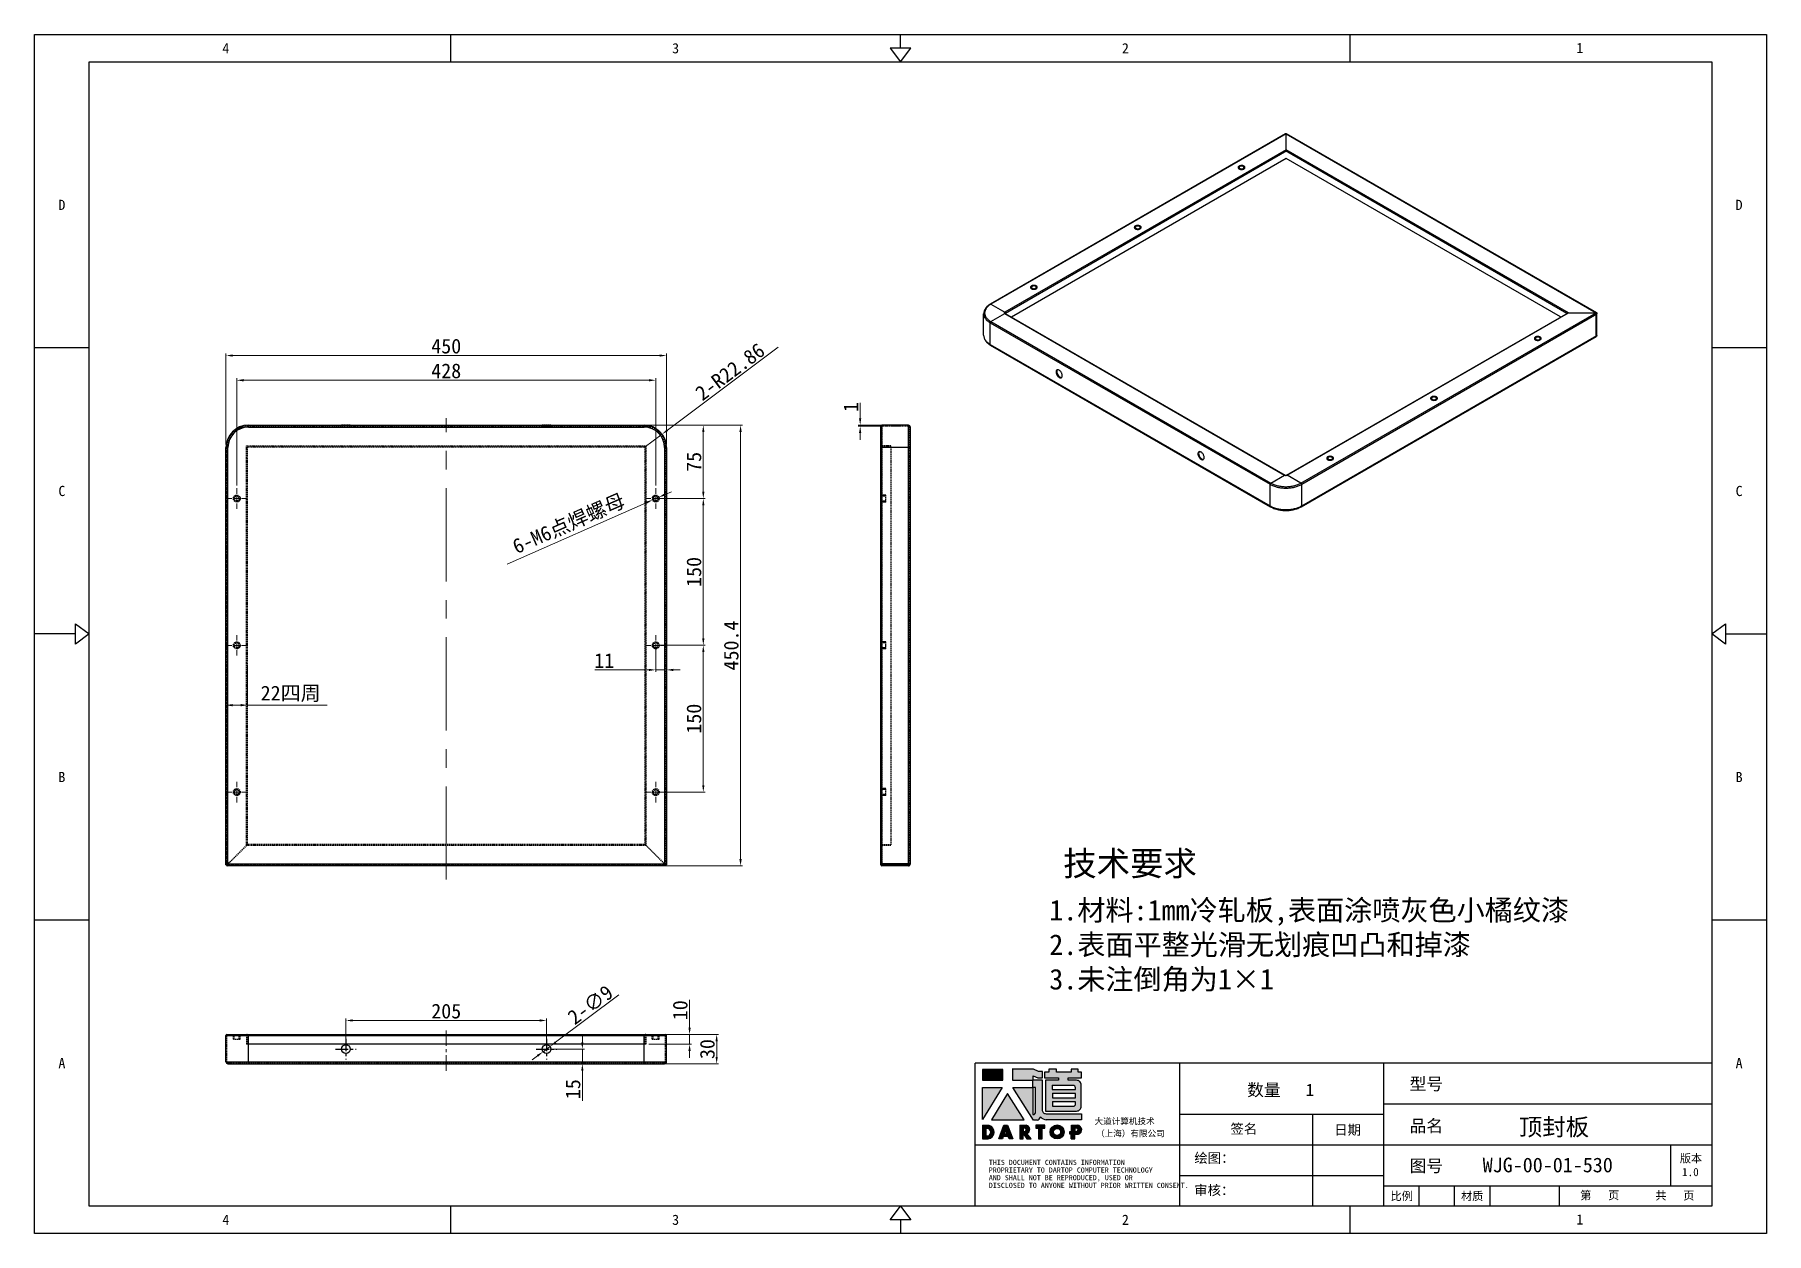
# Model space of a CAD drawing. Header units: millimetres. Extents: x 10653 to 40244, y 19163 to 29561.
# Drawn here: x 26064 to 27833, y 25390 to 26615 of the extents above; entities that cross this region are included whole.
import ezdxf
from ezdxf.enums import TextEntityAlignment as Align

# ---------------------------------------------------------------- set-up
doc = ezdxf.new("R2010")
doc.units = ezdxf.units.MM
doc.header["$PDSIZE"] = -1
for name, pattern in [('CENTER', [50.8, 31.75, -6.35, 6.35, -6.35]), ('CENTERX2', [20.32, 12.7, -2.54, 2.54, -2.54]), ('HIDDEN', [1.905, 1.27, -0.635])]:
    doc.linetypes.add(name, pattern=pattern)
for name, color, linetype in [('02___PRT_ALL_AXES', 7, 'Continuous'), ('4', 7, 'Continuous'), ('DEFAULT_2', 8, 'HIDDEN'), ('print', 30, 'Continuous')]:
    doc.layers.add(name, color=color, linetype=linetype)
doc.layers.add('dim', color=2, linetype='Continuous', lineweight=9)
doc.styles.add('Dartop', font='')
doc.styles.add('hzHT', font='simhei.ttf')
doc.styles.get('Dartop').set_extended_font_data('FangSong_GB2312')
doc.dimstyles.new('3', dxfattribs={"dimtxt": 15, "dimasz": 7, "dimexe": 2, "dimexo": 3, "dimgap": 2, "dimtad": 1, "dimzin": 9, "dimdsep": 46, "dimtxsty": 'Standard', "dimcen": 1, "dimadec": 1, "dimazin": 2, "dimtfac": 0.5, "dimtmove": 0, "dimatfit": 3, "dimfxl": 0, "dimtolj": 1, "dimlwd": 9, "dimlwe": 9, "dimarcsym": 0})

msp = doc.modelspace()

# ---------------------------------------------------------------- texts
at = {"color": 0}
for s, height, style, p in [('4', 10.443, 'Dartop', (26259.159, 26601.367)), ('3', 10.443, 'Dartop', (26718.637, 26601.367)), ('2', 10.443, 'Dartop', (27178.114, 26601.367)), ('1', 10.443, 'Dartop', (27642.351, 26601.698)), ('D', 10.443, 'Dartop', (26091.673, 26441.246)), ('D', 10.443, 'Dartop', (27805.078, 26441.246)), ('C', 10.443, 'Dartop', (26091.673, 26148.852)), ('C', 10.443, 'Dartop', (27805.078, 26148.852)), ('B', 10.443, 'Dartop', (26091.673, 25856.457)), ('B', 10.443, 'Dartop', (27805.078, 25856.457)), ('A', 10.443, 'Dartop', (26091.673, 25564.063)), ('A', 10.443, 'Dartop', (27805.078, 25564.063)), ('型号', 12.5312, 'hzHT', (27485.563, 25542.813)), ('数量   1', 12.5312, 'hzHT', (27336.671, 25536.678)), ('签名', 10.025, 'hzHT', (27299.143, 25496.865)), ('日期', 10.025, 'hzHT', (27405.147, 25495.837)), ('品名', 12.5312, 'hzHT', (27485.563, 25499.926)), ('顶封板', 17.5437, 'hzHT', (27616.004, 25498.79)), ('图号', 12.5312, 'hzHT', (27485.563, 25459.092)), ('WJG-00-01-530', 15.03744, 'hzHT', (27609.591, 25459.956)), ('版本', 8.3541, 'hzHT', (27755.943, 25466.66)), ('1.0', 8.3541, 'hzHT', (27755.315, 25452.706)), ('比例', 8.3541, 'hzHT', (27460.356, 25428.091)), ('材质', 8.3541, 'hzHT', (27532.426, 25428.091)), ('第   页', 8.3541, 'hzHT', (27662.711, 25428.957)), ('共   页', 8.3541, 'hzHT', (27739.451, 25428.653)), ('4', 10.443, 'Dartop', (26259.159, 25403.942)), ('3', 10.443, 'Dartop', (26718.637, 25403.942)), ('2', 10.443, 'Dartop', (27178.114, 25403.942)), ('1', 10.443, 'Dartop', (27642.351, 25404.273))]:
    msp.add_text(s, height=height, dxfattribs=dict(at, style=style)).set_placement(p, align=Align.MIDDLE_CENTER)
at = {"color": 0, "style": 'hzHT'}
msp.add_text('技术要求', height=25.0624, dxfattribs=at).set_placement((27182.895, 25780.659), align=Align.TOP_CENTER)
for s, height, p in [('1.材料:1mm冷轧板,表面涂喷灰色小橘纹漆 ', 21.05241, (27100.36, 25730.927)), ('2.表面平整光滑无划痕凹凸和掉漆', 21.05241, (27100.36, 25695.647)), ('3.未注倒角为1×1', 21.0524, (27100.36, 25660.367))]:
    msp.add_text(s, height=height, dxfattribs=at).set_placement(p, align=Align.TOP_LEFT)
for s, height, p in [('THIS DOCUMENT CONTAINS INFORMATION', 5.22133, (27038.61, 25460.002)), ('PROPRIETARY TO DARTOP COMPUTER TECHNOLOGY', 5.22133, (27038.61, 25452.17)), ('绘图：', 10.025, (27248.535, 25462.059)), ('AND SHALL NOT BE REPRODUCED, USED OR', 5.22133, (27038.61, 25444.338)), ('DISCLOSED TO ANYONE WITHOUT PRIOR WRITTEN CONSENT.', 5.22133, (27038.61, 25436.506)), ('审核：', 10.025, (27248.411, 25429.162))]:
    msp.add_text(s, height=height, dxfattribs=at).set_placement(p)
at = {"layer": '4', "color": 0, "style": 'hzHT'}
for s, p in [('大道计算机技术', (27146.602, 25501.474)), ('（上海）有限公司', (27148.178, 25488.986))]:
    msp.add_text(s, height=6.2656, dxfattribs=at).set_placement(p)

# ---------------------------------------------------------------- blocks, each defined once
blk = doc.blocks.new('*D44')
at = {"layer": 'Defpoints', "color": 0, "lineweight": 9, "transparency": 16777216}
for p in [(26586.8, 25607.6), (26381.8, 25578.4), (26586.8, 25578.4)]:
    blk.add_point(p, dxfattribs=at)
at = {"layer": 'dim', "color": 0, "lineweight": 9, "transparency": 16777216}
for p, q in [((26381.8, 25581.4), (26381.8, 25609.6)), ((26388.8, 25607.6), (26579.8, 25607.6)), ((26586.8, 25581.4), (26586.8, 25609.6))]:
    blk.add_line(p, q, dxfattribs=at)
for points in [[(26388.8, 25608.8), (26388.8, 25606.5), (26381.8, 25607.6)], [(26579.8, 25608.8), (26579.8, 25606.5), (26586.8, 25607.6)]]:
    blk.add_solid(points, dxfattribs=at)
at = {"layer": 'dim', "color": 0, "lineweight": 9, "transparency": 16777216, "insert": (26484.3, 25617.1), "char_height": 15, "attachment_point": 5}
blk.add_mtext('\\A1;205', dxfattribs=at)
blk = doc.blocks.new('*D45')
at = {"layer": 'Defpoints', "color": 0, "lineweight": 9, "transparency": 16777216}
for p in [(26586.8, 25578.4), (26586.8, 25563.4), (26623.4, 25563.4)]:
    blk.add_point(p, dxfattribs=at)
at = {"layer": 'dim', "color": 0, "lineweight": 9, "transparency": 16777216}
for p, q in [((26623.4, 25585.4), (26623.4, 25592.4)), ((26589.8, 25578.4), (26625.4, 25578.4)), ((26623.4, 25578.4), (26623.4, 25563.4)), ((26589.8, 25563.4), (26625.4, 25563.4)), ((26623.4, 25556.4), (26623.4, 25525.4))]:
    blk.add_line(p, q, dxfattribs=at)
for points in [[(26622.2, 25585.4), (26624.5, 25585.4), (26623.4, 25578.4)], [(26622.2, 25556.4), (26624.5, 25556.4), (26623.4, 25563.4)]]:
    blk.add_solid(points, dxfattribs=at)
at = {"layer": 'dim', "color": 0, "lineweight": 9, "transparency": 16777216, "insert": (26613.9, 25537.4), "char_height": 15, "attachment_point": 5, "rotation": 90}
blk.add_mtext('\\A1;15', dxfattribs=at)
blk = doc.blocks.new('*D46')
at = {"layer": 'Defpoints', "color": 0, "lineweight": 9, "transparency": 16777216}
for p in [(26709.3, 26287.3), (26259.3, 26193.2), (26709.3, 26193.2)]:
    blk.add_point(p, dxfattribs=at)
at = {"layer": 'dim', "color": 0, "lineweight": 9, "transparency": 16777216}
for p, q in [((26259.3, 26196.2), (26259.3, 26289.3)), ((26709.3, 26196.2), (26709.3, 26289.3)), ((26266.3, 26287.3), (26702.3, 26287.3))]:
    blk.add_line(p, q, dxfattribs=at)
for points in [[(26266.3, 26288.4), (26266.3, 26286.1), (26259.3, 26287.3)], [(26702.3, 26288.4), (26702.3, 26286.1), (26709.3, 26287.3)]]:
    blk.add_solid(points, dxfattribs=at)
at = {"layer": 'dim', "color": 0, "lineweight": 9, "transparency": 16777216, "insert": (26484.3, 26296.8), "char_height": 15, "attachment_point": 5}
blk.add_mtext('\\A1;450', dxfattribs=at)
blk = doc.blocks.new('*D47')
at = {"layer": 'Defpoints', "color": 0, "lineweight": 9, "transparency": 16777216}
for p in [(26698.3, 26141.1), (26698.3, 25991.1), (26746.9, 25991.1)]:
    blk.add_point(p, dxfattribs=at)
at = {"layer": 'dim', "color": 0, "lineweight": 9, "transparency": 16777216}
for p, q in [((26701.3, 26141.1), (26748.9, 26141.1)), ((26746.9, 26134.1), (26746.9, 25998.1)), ((26701.3, 25991.1), (26748.9, 25991.1))]:
    blk.add_line(p, q, dxfattribs=at)
for points in [[(26745.8, 26134.1), (26748.1, 26134.1), (26746.9, 26141.1)], [(26745.8, 25998.1), (26748.1, 25998.1), (26746.9, 25991.1)]]:
    blk.add_solid(points, dxfattribs=at)
at = {"layer": 'dim', "color": 0, "lineweight": 9, "transparency": 16777216, "insert": (26737.4, 26066.1), "char_height": 15, "attachment_point": 5, "rotation": 90}
blk.add_mtext('\\A1;150', dxfattribs=at)
blk = doc.blocks.new('*D48')
at = {"layer": 'Defpoints', "color": 0, "lineweight": 9, "transparency": 16777216}
for p in [(26698.3, 25991.1), (26698.3, 25841.1), (26746.9, 25841.1)]:
    blk.add_point(p, dxfattribs=at)
at = {"layer": 'dim', "color": 0, "lineweight": 9, "transparency": 16777216}
for p, q in [((26701.3, 25991.1), (26748.9, 25991.1)), ((26746.9, 25984.1), (26746.9, 25848.1)), ((26701.3, 25841.1), (26748.9, 25841.1))]:
    blk.add_line(p, q, dxfattribs=at)
for points in [[(26745.8, 25984.1), (26748.1, 25984.1), (26746.9, 25991.1)], [(26745.8, 25848.1), (26748.1, 25848.1), (26746.9, 25841.1)]]:
    blk.add_solid(points, dxfattribs=at)
at = {"layer": 'dim', "color": 0, "lineweight": 9, "transparency": 16777216, "insert": (26737.4, 25916.1), "char_height": 15, "attachment_point": 5, "rotation": 90}
blk.add_mtext('\\A1;150', dxfattribs=at)
blk = doc.blocks.new('*D49')
at = {"layer": 'Defpoints', "color": 0, "lineweight": 9, "transparency": 16777216}
for p in [(26686.5, 26216.1), (26684.6, 25765.7), (26785, 25765.7)]:
    blk.add_point(p, dxfattribs=at)
at = {"layer": 'dim', "color": 0, "lineweight": 9, "transparency": 16777216}
for p, q in [((26689.5, 26216.1), (26787, 26216.1)), ((26785, 26209.1), (26785, 25772.7)), ((26687.6, 25765.7), (26787, 25765.7))]:
    blk.add_line(p, q, dxfattribs=at)
for points in [[(26783.8, 26209.1), (26786.2, 26209.1), (26785, 26216.1)], [(26783.8, 25772.7), (26786.2, 25772.7), (26785, 25765.7)]]:
    blk.add_solid(points, dxfattribs=at)
at = {"layer": 'dim', "color": 0, "lineweight": 9, "transparency": 16777216, "insert": (26775.5, 25990.9), "char_height": 15, "attachment_point": 5, "rotation": 90}
blk.add_mtext('\\A1;450.4', dxfattribs=at)
blk = doc.blocks.new('*D50')
at = {"layer": 'Defpoints', "color": 0, "lineweight": 9, "transparency": 16777216}
for p in [(26695.1, 26139.7), (26701.5, 26142.5)]:
    blk.add_point(p, dxfattribs=at)
at = {"layer": 'dim', "color": 0, "lineweight": 9, "transparency": 16777216}
for p, q in [((26707.9, 26145.3), (26714.3, 26148.1)), ((26546.6, 26074.2), (26688.7, 26136.8)), ((26701.5, 26142.5), (26695.1, 26139.7))]:
    blk.add_line(p, q, dxfattribs=at)
for points in [[(26688.2, 26137.9), (26689.2, 26135.8), (26695.1, 26139.7)], [(26707.5, 26146.4), (26708.4, 26144.2), (26701.5, 26142.5)]]:
    blk.add_solid(points, dxfattribs=at)
at = {"layer": 'dim', "color": 0, "lineweight": 9, "transparency": 16777216, "insert": (26609.7, 26115), "char_height": 15, "attachment_point": 5, "rotation": 23.7712}
blk.add_mtext('\\A1;6-M6{\\fSimSun|b0|i0|c134|p2;点焊螺母}', dxfattribs=at)
blk = doc.blocks.new('*D51')
at = {"layer": 'Defpoints', "color": 0, "lineweight": 9, "transparency": 16777216}
for p in [(26698.3, 25991.1), (26709.3, 25988.1), (26709.3, 25966)]:
    blk.add_point(p, dxfattribs=at)
at = {"layer": 'dim', "color": 0, "lineweight": 9, "transparency": 16777216}
for p, q in [((26698.3, 25988.1), (26698.3, 25964)), ((26709.3, 25985.1), (26709.3, 25964)), ((26691.3, 25966), (26636.2, 25966)), ((26709.3, 25966), (26698.3, 25966)), ((26716.3, 25966), (26723.3, 25966))]:
    blk.add_line(p, q, dxfattribs=at)
for points in [[(26691.3, 25967.1), (26691.3, 25964.8), (26698.3, 25966)], [(26716.3, 25967.1), (26716.3, 25964.8), (26709.3, 25966)]]:
    blk.add_solid(points, dxfattribs=at)
at = {"layer": 'dim', "color": 0, "lineweight": 9, "transparency": 16777216, "insert": (26645.7, 25975.5), "char_height": 15, "attachment_point": 5}
blk.add_mtext('\\A1;11', dxfattribs=at)
blk = doc.blocks.new('SW_CENTERMARKSYMBOL_42')
at = {"color": 0, "linetype": 'Continuous', "lineweight": 0}
for p, q in [((-5, 0), (-10.5, 0)), ((0, 0), (-2.5, 0)), ((0, 5), (0, 10.5)), ((0, 0), (0, 2.5)), ((0, 0), (0, -2.5)), ((0, 0), (2.5, 0)), ((5, 0), (10.5, 0)), ((0, -5), (0, -10.5))]:
    blk.add_line(p, q, dxfattribs=at)
blk = doc.blocks.new('*D52')
at = {"layer": 'Defpoints', "color": 0, "lineweight": 9, "transparency": 16777216}
for p in [(26698.3, 26262), (26270.3, 26151.6), (26698.3, 26151.6)]:
    blk.add_point(p, dxfattribs=at)
at = {"layer": 'dim', "color": 0, "lineweight": 9, "transparency": 16777216}
for p, q in [((26270.3, 26154.6), (26270.3, 26264)), ((26277.3, 26262), (26691.3, 26262)), ((26698.3, 26154.6), (26698.3, 26264))]:
    blk.add_line(p, q, dxfattribs=at)
for points in [[(26277.3, 26263.2), (26277.3, 26260.8), (26270.3, 26262)], [(26691.3, 26263.2), (26691.3, 26260.8), (26698.3, 26262)]]:
    blk.add_solid(points, dxfattribs=at)
at = {"layer": 'dim', "color": 0, "lineweight": 9, "transparency": 16777216, "insert": (26484.3, 26271.5), "char_height": 15, "attachment_point": 5}
blk.add_mtext('\\A1;428', dxfattribs=at)
blk = doc.blocks.new('*D53')
at = {"layer": 'Defpoints', "color": 0, "lineweight": 9, "transparency": 16777216}
for p in [(26703.4, 25593.4), (26760.6, 25593.4), (26702.2, 25563.4)]:
    blk.add_point(p, dxfattribs=at)
at = {"layer": 'dim', "color": 0, "lineweight": 9, "transparency": 16777216}
for p, q in [((26706.4, 25593.4), (26762.6, 25593.4)), ((26760.6, 25570.4), (26760.6, 25586.4)), ((26705.2, 25563.4), (26762.6, 25563.4))]:
    blk.add_line(p, q, dxfattribs=at)
for points in [[(26759.4, 25586.4), (26761.7, 25586.4), (26760.6, 25593.4)], [(26759.4, 25570.4), (26761.7, 25570.4), (26760.6, 25563.4)]]:
    blk.add_solid(points, dxfattribs=at)
at = {"layer": 'dim', "color": 0, "lineweight": 9, "transparency": 16777216, "insert": (26751.1, 25578.4), "char_height": 15, "attachment_point": 5, "rotation": 90}
blk.add_mtext('\\A1;30', dxfattribs=at)
blk = doc.blocks.new('*D54')
at = {"layer": 'Defpoints', "color": 0, "lineweight": 9, "transparency": 16777216}
for p in [(26688.3, 25583.4), (26689.8, 25593.4), (26732.9, 25593.4)]:
    blk.add_point(p, dxfattribs=at)
at = {"layer": 'dim', "color": 0, "lineweight": 9, "transparency": 16777216}
for p, q in [((26732.9, 25600.4), (26732.9, 25628.9)), ((26691.3, 25583.4), (26734.9, 25583.4)), ((26692.8, 25593.4), (26734.9, 25593.4)), ((26732.9, 25583.4), (26732.9, 25593.4)), ((26732.9, 25576.4), (26732.9, 25569.4))]:
    blk.add_line(p, q, dxfattribs=at)
for points in [[(26731.7, 25600.4), (26734.1, 25600.4), (26732.9, 25593.4)], [(26731.7, 25576.4), (26734.1, 25576.4), (26732.9, 25583.4)]]:
    blk.add_solid(points, dxfattribs=at)
at = {"layer": 'dim', "color": 0, "lineweight": 9, "transparency": 16777216, "insert": (26723.4, 25618.1), "char_height": 15, "attachment_point": 5, "rotation": 90}
blk.add_mtext('\\A1;10', dxfattribs=at)
blk = doc.blocks.new('*D55')
at = {"layer": 'Defpoints', "color": 0, "lineweight": 9, "transparency": 16777216}
for p in [(26704.8, 26206.9), (26686.5, 26193.2)]:
    blk.add_point(p, dxfattribs=at)
at = {"layer": 'dim', "color": 0, "lineweight": 9, "transparency": 16777216}
for p, q in [((26823.5, 26295.8), (26710.4, 26211.1)), ((26686.5, 26193.2), (26704.8, 26206.9))]:
    blk.add_line(p, q, dxfattribs=at)
blk.add_solid([(26709.7, 26212), (26711.1, 26210.2), (26704.8, 26206.9)], dxfattribs=at)
at = {"layer": 'dim', "color": 0, "lineweight": 9, "transparency": 16777216, "insert": (26774.2, 26270.7), "char_height": 15, "attachment_point": 5, "rotation": 36.809}
blk.add_mtext('\\A1;2-R22.86', dxfattribs=at)
blk = doc.blocks.new('*D56')
at = {"layer": 'Defpoints', "color": 0, "lineweight": 9, "transparency": 16777216}
for p in [(26738.2, 26216.1), (26746.9, 26216.1), (26725.1, 26141.1)]:
    blk.add_point(p, dxfattribs=at)
at = {"layer": 'dim', "color": 0, "lineweight": 9, "transparency": 16777216}
for p, q in [((26741.2, 26216.1), (26748.9, 26216.1)), ((26746.9, 26148.1), (26746.9, 26209.1)), ((26728.1, 26141.1), (26748.9, 26141.1))]:
    blk.add_line(p, q, dxfattribs=at)
for points in [[(26745.8, 26209.1), (26748.1, 26209.1), (26746.9, 26216.1)], [(26745.8, 26148.1), (26748.1, 26148.1), (26746.9, 26141.1)]]:
    blk.add_solid(points, dxfattribs=at)
at = {"layer": 'dim', "color": 0, "lineweight": 9, "transparency": 16777216, "insert": (26737.4, 26178.6), "char_height": 15, "attachment_point": 5, "rotation": 90}
blk.add_mtext('\\A1;75', dxfattribs=at)
blk = doc.blocks.new('*D57')
at = {"layer": 'Defpoints', "color": 0, "lineweight": 9, "transparency": 16777216}
for p in [(26583.2, 25575.7), (26590.4, 25581.1)]:
    blk.add_point(p, dxfattribs=at)
at = {"layer": 'dim', "color": 0, "lineweight": 9, "transparency": 16777216}
for p, q in [((26660.8, 25633.8), (26596, 25585.3)), ((26577.6, 25571.5), (26572, 25567.3)), ((26583.2, 25575.7), (26590.4, 25581.1))]:
    blk.add_line(p, q, dxfattribs=at)
for points in [[(26595.3, 25586.2), (26596.7, 25584.4), (26590.4, 25581.1)], [(26576.9, 25572.4), (26578.3, 25570.6), (26583.2, 25575.7)]]:
    blk.add_solid(points, dxfattribs=at)
at = {"layer": 'dim', "color": 0, "lineweight": 9, "transparency": 16777216, "insert": (26631.5, 25623.7), "char_height": 15, "attachment_point": 5, "rotation": 36.8707}
blk.add_mtext('\\A1;2-∅9', dxfattribs=at)
blk = doc.blocks.new('*D58')
at = {"layer": 'Defpoints', "color": 0, "lineweight": 9, "transparency": 16777216}
for p in [(26259.3, 25975.5), (26281.3, 25973.8), (26281.3, 25929.9)]:
    blk.add_point(p, dxfattribs=at)
at = {"layer": 'dim', "color": 0, "lineweight": 9, "transparency": 16777216}
for p, q in [((26259.3, 25972.5), (26259.3, 25927.9)), ((26281.3, 25970.8), (26281.3, 25927.9)), ((26266.3, 25929.9), (26274.3, 25929.9)), ((26281.3, 25929.9), (26362.5, 25929.9))]:
    blk.add_line(p, q, dxfattribs=at)
for points in [[(26266.3, 25931.1), (26266.3, 25928.7), (26259.3, 25929.9)], [(26274.3, 25931.1), (26274.3, 25928.7), (26281.3, 25929.9)]]:
    blk.add_solid(points, dxfattribs=at)
at = {"layer": 'dim', "color": 0, "lineweight": 9, "transparency": 16777216, "insert": (26325.4, 25941.4), "char_height": 15, "attachment_point": 5}
blk.add_mtext('\\A1;22{\\fSimSun|b0|i0|c134|p2;四周}', dxfattribs=at)
blk = doc.blocks.new('dadao')
for p, q in [((48, 19.2), (44.9, 10.4)), ((44.9, 10.4), (51.2, 10.4)), ((51.2, 10.4), (48, 19.2))]:
    blk.add_line(p, q)
for points in [[(41.8, 121.6), (41.8, 143.7), (-0.4, 143.7), (-0.4, 121.6), (41.8, 121.6)], [(104.8, 122), (104.8, 130.3), (114.1, 126.3), (124.2, 126.3), (124.2, 139.6), (115.9, 139.6), (105.1, 143.9), (61.5, 143.9)], [(61.7, 144), (61.7, 121.3), (103.9, 121.3)], [(113.4, 38.7), (105.1, 38.7), (63, 106.5), (103.9, 106.5), (103.9, 120.9), (103.9, 121.3)], [(109.7, 53.6), (109.7, 106.2), (104.3, 106.2), (104.3, 50.4), (106.6, 50.4)], [(144.6, 94.4), (144.6, 84.8), (192, 84.8), (192, 94.1), (144.9, 94.1)], [(120.2, 45), (119.5, 45), (119.5, 44.6)], [(0, 28), (0, 0), (11.8, 0)], [(0.1, 28), (14, 28)], [(7.1, 21.8), (7.1, 6.1), (12, 6.1)], [(7.1, 21.8), (11.4, 21.8)], [(76.8, 28.2), (76.8, 0), (84.1, 0), (84.1, 11.1), (91.6, -0.1), (100.3, -0.1), (91.7, 11.1)], [(76.8, 28.2), (90.6, 28.2)], [(84, 22.7), (84, 15.3), (87.2, 15.3)], [(84, 22.7), (87.3, 22.7)], [(183.7, 0), (183.7, 9.6), (180.6, 9.6), (180.6, 14.9), (183.8, 14.9), (183.8, 28.1), (196.1, 28.1), (196.5, 28.1)], [(183.7, 0), (190.9, 0), (190.9, 9.6), (198.8, 9.6)], [(194.9, 22.3), (190.8, 22.3), (190.8, 15), (194.4, 15)]]:
    blk.add_lwpolyline(points)
blk.add_lwpolyline([(137.1, 144.2), (137.1, 137.9), (128.3, 137.9), (128.3, 126.5), (157.3, 126.5), (157.3, 121.5), (130.3, 121.5), (130.3, 57.5), (194.4, 57.5, 0.414214), (204.4, 67.5), (204.4, 111.3, 0.414214), (194.4, 121.3), (177.5, 121.3), (177.5, 126.3), (204.7, 126.3), (204.7, 137.7), (198.2, 137.7), (198.2, 143.9), (183.3, 143.9), (183.3, 138), (153, 138), (153, 144.2), (137.1, 144.2)], format="xyb", close=True)
for points in [[(104.8, 122), (123.4, 122), (123.4, 60, 0.414214), (131.4, 52), (204.8, 52), (204.8, 39.1), (131.7, 39.1)], [(144.3, 110.8), (144.3, 101.8), (192.3, 101.8), (192.3, 105.5, 0.414214), (187.3, 110.5), (144.3, 110.5)], [(144.6, 77), (144.6, 67.5), (187.6, 67.5, 0.414214), (192.6, 72.5), (192.6, 76.4), (144.6, 76.4)]]:
    blk.add_lwpolyline(points, format="xyb")
for points in [[(-0.3, 106.2), (40.4, 106.2), (-0.3, 39.7), (-0.3, 106.2)], [(51.7, 94.1), (18.4, 39.3), (86.2, 39.3)], [(43.8, 28.2), (51.8, 28.2), (62.6, -0.1), (55, -0.1), (53.2, 5), (42.9, 5), (41.1, 0), (33.6, 0)], [(110, 28.1), (110, 21.9), (116, 21.9), (116, -0.1), (123.2, -0.1), (123.2, 22), (129.2, 22), (129.2, 28.1), (110, 28.1)]]:
    blk.add_lwpolyline(points, close=True)
for radius in [14.5, 7.44]:
    blk.add_circle((154.2, 14.2), radius)
for centre, radius, start, end in [((99.2, 60.7), 12.6, 305.6399, 325.969), ((111.6, 46.7), 8.19, 282.9811, 347.6627), ((136, 61.7), 22.9, 226.7358, 259.3209), ((8.5, 13.9), 8.49, 294.2143, 69.7177), ((9.6, 14.2), 14.4, 278.6604, 72.3203), ((86.4, 19), 3.8, 282.527, 76.7196), ((88.6, 19.4), 8.95, 290.6073, 77.2124), ((193.7, 18.7), 3.8, 280.9891, 72.5513), ((195.7, 18.6), 9.51, 288.8959, 85.2442)]:
    blk.add_arc(centre, radius, start, end)
blk = doc.blocks.new('*D210')
at = {"layer": 'Defpoints', "color": 0, "lineweight": 9, "transparency": 16777216}
for p in [(26907.2, 26216.1), (26933.3, 26216.1), (26933.3, 26215.1)]:
    blk.add_point(p, dxfattribs=at)
at = {"layer": 'dim', "color": 0, "lineweight": 9, "transparency": 16777216}
for p, q in [((26907.2, 26223.1), (26907.2, 26239.1)), ((26930.3, 26216.1), (26905.2, 26216.1)), ((26930.3, 26215.1), (26905.2, 26215.1)), ((26907.2, 26215.1), (26907.2, 26216.1)), ((26907.2, 26208.1), (26907.2, 26201.1))]:
    blk.add_line(p, q, dxfattribs=at)
for points in [[(26906, 26223.1), (26908.3, 26223.1), (26907.2, 26216.1)], [(26906, 26208.1), (26908.3, 26208.1), (26907.2, 26215.1)]]:
    blk.add_solid(points, dxfattribs=at)
at = {"layer": 'dim', "color": 0, "lineweight": 9, "transparency": 16777216, "insert": (26897.7, 26234.6), "char_height": 15, "attachment_point": 5, "rotation": 90}
blk.add_mtext('\\A1;1', dxfattribs=at)

# ---------------------------------------------------------------- dimensions: what is measured, and where the dimension line sits
at = {"layer": 'dim', "lineweight": 9}
for base, p1, p2, picture, middle in [((26709.316, 26287.255), (26259.316, 26193.21), (26709.316, 26193.21), '*D46', (26484.316, 26296.755)), ((26698.316, 26261.986), (26270.316, 26151.57), (26698.316, 26151.57), '*D52', (26484.316, 26271.486)), ((26586.816, 25607.619), (26381.816, 25578.386), (26586.816, 25578.386), '*D44', (26484.316, 25617.119))]:
    dim = msp.add_linear_dim(base=base, p1=p1, p2=p2, dimstyle='3', dxfattribs=at)
    dim.commit()
    dim.dimension.update_dxf_attribs({"geometry": picture, "text_midpoint": middle})
dim = msp.add_radius_dim(center=(26686.456, 26193.21), mpoint=(26704.759, 26206.907), text='2-<>', dimstyle='3', dxfattribs=at)
dim.commit()
dim.dimension.update_dxf_attribs({"geometry": '*D55', "text_midpoint": (26779.87, 26263.116), "dimtype": 164})
for base, p1, p2, picture, middle in [((26907.176, 26216.07), (26933.312, 26215.07), (26933.312, 26216.07), '*D210', (26897.676, 26234.57)), ((26784.997, 25765.67), (26686.456, 26216.07), (26684.618, 25765.67), '*D49', (26775.497, 25990.87)), ((26746.927, 26216.07), (26725.122, 26141.07), (26738.226, 26216.07), '*D56', (26737.427, 26178.57)), ((26746.927, 25991.07), (26698.316, 26141.07), (26698.316, 25991.07), '*D47', (26737.427, 26066.07)), ((26746.927, 25841.07), (26698.316, 25991.07), (26698.316, 25841.07), '*D48', (26737.427, 25916.07)), ((26732.903, 25593.386), (26688.316, 25583.386), (26689.783, 25593.386), '*D54', (26723.403, 25618.136)), ((26623.353, 25563.386), (26586.816, 25578.386), (26586.816, 25563.386), '*D45', (26613.853, 25537.386)), ((26760.575, 25593.386), (26702.241, 25563.386), (26703.353, 25593.386), '*D53', (26751.075, 25578.386))]:
    dim = msp.add_linear_dim(base=base, p1=p1, p2=p2, angle=90, dimstyle='3', dxfattribs=at)
    dim.commit()
    dim.dimension.update_dxf_attribs({"geometry": picture, "text_midpoint": middle})
dim = msp.add_diameter_dim_2p(p1=(26701.519, 26142.481), p2=(26695.113, 26139.659), text='6-M6{\\fSimSun|b0|i0|c134|p2;点焊螺母}', dimstyle='3', dxfattribs=at)
dim.commit()
dim.dimension.update_dxf_attribs({"geometry": '*D50', "text_midpoint": (26609.657, 26114.95)})
dim = msp.add_linear_dim(base=(26709.316, 25965.958), p1=(26698.316, 25991.07), p2=(26709.316, 25988.14), dimstyle='3', dxfattribs=at)
dim.commit()
dim.dimension.update_dxf_attribs({"geometry": '*D51', "text_midpoint": (26645.719, 25965.958), "dimtype": 160})
dim = msp.add_linear_dim(base=(26281.316, 25929.908), p1=(26259.316, 25975.533), p2=(26281.316, 25973.843), text='<>{\\fSimSun|b0|i0|c134|p2;四周}', dimstyle='3', dxfattribs=at)
dim.commit()
dim.dimension.update_dxf_attribs({"geometry": '*D58', "text_midpoint": (26325.4, 25941.366)})
dim = msp.add_diameter_dim_2p(p1=(26583.216, 25575.686), p2=(26590.416, 25581.086), text='2-<>', dimstyle='3', dxfattribs=at)
dim.commit()
dim.dimension.update_dxf_attribs({"geometry": '*D57', "text_midpoint": (26637.163, 25616.148), "dimtype": 163})

# ---------------------------------------------------------------- hatches: boundary and pattern name
for points in [[(27052.827, 25557.596), (27031.997, 25557.596), (27031.997, 25546.713), (27052.827, 25546.713)], [(27052.156, 25539.099), (27032.053, 25539.099), (27032.053, 25506.277)], [(27057.729, 25533.143), (27041.295, 25506.058), (27074.758, 25506.058)], [(27096.005, 25500.516), (27086.495, 25500.516), (27086.495, 25497.499), (27089.462, 25497.499), (27089.462, 25486.627), (27093.015, 25486.627), (27093.015, 25497.506), (27096.005, 25497.506)]]:
    msp.add_hatch(color=0).paths.add_polyline_path(points)
h = msp.add_hatch(color=0)
h.paths.add_polyline_path([(27083.954, 25550.982), (27088.551, 25548.996), (27093.521, 25548.996), (27093.521, 25555.574), (27089.421, 25555.574), (27084.078, 25557.684), (27062.669, 25557.684), (27062.669, 25546.559), (27083.5, 25546.559), (27083.5, 25546.334), (27083.5, 25539.224), (27063.3, 25539.224), (27084.077, 25505.786), (27088.191, 25505.786, 0.27937482), (27091.195, 25508.707), (27091.195, 25508.861), (27091.558, 25508.861, 0.14314537), (27097.222, 25505.978), (27133.326, 25505.978), (27133.326, 25512.32), (27097.068, 25512.32, -0.41421356), (27093.119, 25516.269), (27093.119, 25546.91), (27083.954, 25546.91)])
h.paths.add_polyline_path([(27083.71, 25539.082), (27086.357, 25539.081), (27086.357, 25513.129, -0.08893574), (27084.823, 25511.551), (27083.701, 25511.551)], flags=16)
h = msp.add_hatch(color=0)
h.paths.add_polyline_path([(27133.264, 25554.653), (27130.051, 25554.653), (27130.051, 25557.709), (27122.709, 25557.709), (27122.709, 25554.806), (27107.719, 25554.806), (27107.719, 25557.862), (27099.868, 25557.862), (27099.868, 25554.749), (27095.529, 25554.749), (27095.529, 25549.116), (27109.845, 25549.116), (27109.845, 25546.624), (27096.505, 25546.624), (27096.505, 25515.078), (27128.174, 25515.078, 0.41421356), (27133.111, 25520.015), (27133.111, 25541.618, 0.41421356), (27128.174, 25546.555), (27119.802, 25546.555), (27119.802, 25548.999), (27133.264, 25548.999)])
h.paths.add_polyline_path([(27124.677, 25541.207, -0.41421356), (27127.145, 25538.738), (27127.145, 25536.928), (27103.435, 25536.928), (27103.435, 25541.207)], flags=16)
h.paths.add_polyline_path([(27126.992, 25533.108), (27126.992, 25528.524), (27103.588, 25528.524), (27103.588, 25533.108)], flags=16)
h.paths.add_polyline_path([(27127.298, 25524.399), (27127.298, 25522.436, -0.41421356), (27124.829, 25519.968), (27103.588, 25519.968), (27103.588, 25524.399)], flags=16)
h = msp.add_hatch(color=0)
h.paths.add_polyline_path([(27039.098, 25500.467), (27032.201, 25500.467), (27032.201, 25486.668), (27038.009, 25486.668, 0.79301591)])
h.paths.add_polyline_path([(27038.112, 25489.69), (27035.7, 25489.69), (27035.7, 25497.445), (27037.845, 25497.445, -0.67136089)], flags=16)
h = msp.add_hatch(color=0)
h.paths.add_polyline_path([(27057.781, 25500.58), (27053.845, 25500.58), (27048.783, 25486.654), (27052.511, 25486.654), (27053.389, 25489.122), (27058.439, 25489.122), (27059.336, 25486.624), (27063.094, 25486.624)])
h.paths.add_polyline_path([(27057.474, 25491.782), (27054.345, 25491.782), (27055.881, 25496.158)], flags=16)
h = msp.add_hatch(color=0)
h.paths.add_polyline_path([(27076.912, 25500.57), (27070.129, 25500.57), (27070.129, 25486.646), (27073.713, 25486.646), (27073.713, 25492.166), (27077.397, 25486.596), (27081.729, 25486.596), (27077.488, 25492.131, 0.74405494)])
h.paths.add_polyline_path([(27073.68, 25494.227), (27073.68, 25497.884), (27075.282, 25497.884, -0.79680897), (27075.258, 25494.227)], flags=16)
h = msp.add_hatch(color=0)
h.paths.add_polyline_path([(27101.174, 25493.658, 1), (27115.473, 25493.658, 1)])
h.paths.add_polyline_path([(27111.996, 25493.658, -1), (27104.651, 25493.658, -1)], flags=16)
h = msp.add_hatch(color=0)
h.paths.add_polyline_path([(27129.187, 25500.537), (27128.982, 25500.537), (27122.935, 25500.537), (27122.935, 25494.039), (27121.331, 25494.039), (27121.331, 25491.401), (27122.909, 25491.401), (27122.909, 25486.67), (27126.439, 25486.67), (27126.439, 25491.419), (27130.318, 25491.419, 0.81230381)])
h.paths.add_polyline_path([(27126.387, 25494.057), (27126.387, 25497.692), (27128.396, 25497.692, -0.77821343), (27128.19, 25494.057)], flags=16)

# ---------------------------------------------------------------- linework, layer by layer
at = {"color": 0}
for p, q in [((26488.898, 26587.444), (26488.898, 26615.291)), ((26948.375, 26601.367), (26948.375, 26615.291)), ((27407.852, 26587.444), (27407.852, 26615.291)), ((26119.52, 25417.865), (26119.52, 26587.444)), ((26119.52, 26587.444), (27777.231, 26587.444)), ((27777.231, 26587.444), (27777.231, 25417.865)), ((26119.52, 26295.049), (26063.826, 26295.049)), ((27832.925, 26295.049), (27777.231, 26295.049)), ((26105.596, 26002.655), (26063.826, 26002.655)), ((27791.154, 26002.655), (27832.925, 26002.655)), ((26119.52, 25710.26), (26063.826, 25710.26)), ((27832.925, 25710.26), (27777.231, 25710.26)), ((27777.231, 25564.063), (27024.514, 25564.063)), ((27024.514, 25417.865), (27024.514, 25564.063)), ((27233.367, 25564.063), (27233.367, 25417.865)), ((27442.22, 25417.865), (27442.22, 25564.063)), ((27233.367, 25511.849), (27442.22, 25511.849)), ((27369.122, 25511.849), (27369.122, 25417.865)), ((27442.22, 25522.292), (27777.231, 25522.292)), ((27024.514, 25480.521), (27233.367, 25480.521)), ((27233.367, 25480.521), (27777.231, 25480.521)), ((27735.46, 25438.751), (27735.46, 25480.521)), ((27233.367, 25449.193), (27442.22, 25449.193)), ((27442.22, 25438.751), (27777.231, 25438.751)), ((27478.32, 25417.865), (27478.32, 25438.751)), ((27514.42, 25417.865), (27514.42, 25438.751)), ((27550.815, 25417.865), (27550.815, 25438.751)), ((27621.74, 25417.865), (27621.74, 25438.751)), ((27777.231, 25417.865), (26119.52, 25417.865)), ((26488.898, 25390.018), (26488.898, 25417.865)), ((27407.852, 25390.018), (27407.852, 25417.865)), ((26948.375, 25403.942), (26948.375, 25390.018))]:
    msp.add_line(p, q, dxfattribs=at)
at = {"color": 3, "linetype": 'Continuous'}
for p, q in [((27341.828, 26513.957), (27040.225, 26339.828)), ((27342.328, 26513.899), (27040.737, 26339.777)), ((27341.638, 26513.501), (27342.328, 26513.103)), ((27342.328, 26497.61), (27342.328, 26513.899)), ((27342.328, 26513.899), (27659.077, 26331.028)), ((27659.602, 26331.071), (27342.828, 26513.957)), ((27342.328, 26497.61), (27054.844, 26331.632)), ((27343.035, 26496.345), (27055.569, 26330.377)), ((27342.328, 26488.608), (27061.607, 26326.535)), ((27629.114, 26330.364), (27341.621, 26496.345)), ((27630.864, 26331.028), (27342.328, 26497.61)), ((27622.768, 26326.7), (27342.328, 26488.608)), ((27033.317, 26308.001), (27033.317, 26330.026)), ((27040.737, 26339.777), (27054.844, 26331.632)), ((27040.737, 26321.949), (27054.844, 26330.093)), ((27054.844, 26330.093), (27340.714, 26165.05)), ((27055.357, 26330.144), (27341.227, 26165.101)), ((27055.569, 26330.377), (27055.569, 26330.022)), ((27342.868, 26165.101), (27630.339, 26331.071)), ((27343.38, 26165.05), (27630.864, 26331.028)), ((27357.487, 26156.905), (27659.077, 26331.028)), ((27358.212, 26155.65), (27659.82, 26329.783)), ((27630.864, 26331.028), (27659.077, 26331.028)), ((27658.388, 26330.63), (27657.699, 26331.028)), ((27659.113, 26307.349), (27659.113, 26329.374)), ((27659.82, 26307.757), (27659.82, 26330.599)), ((27040.013, 26298.668), (27040.013, 26320.694)), ((27040.013, 26320.694), (27325.883, 26155.65)), ((27040.737, 26321.949), (27326.608, 26156.905)), ((27357.798, 26132.709), (27659.052, 26306.638)), ((27358.212, 26133.625), (27659.82, 26307.757)), ((27040.013, 26298.668), (27325.883, 26133.625)), ((27040.427, 26297.753), (27326.297, 26132.709)), ((26282.176, 26214.07), (26282.176, 26216.07)), ((26282.176, 26216.07), (26686.456, 26216.07)), ((26282.176, 26214.07), (26686.456, 26214.07)), ((26686.456, 26214.07), (26686.456, 26216.07)), ((26928.436, 25766.695), (26928.436, 26215.045)), ((26929.461, 25766.67), (26929.461, 26216.07)), ((26956.436, 26216.07), (26929.461, 26216.07)), ((26956.436, 25766.67), (26956.436, 26216.07)), ((26958.436, 25767.67), (26958.436, 26214.07)), ((26259.316, 25766.67), (26259.316, 26193.21)), ((26261.316, 26193.21), (26259.316, 26193.21)), ((26261.316, 25767.67), (26261.316, 26193.21)), ((26707.316, 26193.21), (26709.316, 26193.21)), ((26707.316, 26193.21), (26707.316, 25767.67)), ((26709.316, 26193.21), (26709.316, 25766.67)), ((26958.436, 26193.21), (26928.436, 26193.21)), ((27326.608, 26156.905), (27340.714, 26165.05)), ((27357.487, 26156.905), (27343.38, 26165.05)), ((27325.883, 26133.625), (27325.883, 26155.65)), ((27358.212, 26133.625), (27358.212, 26155.65)), ((26259.316, 25767.67), (26709.316, 25767.67)), ((26708.316, 25765.67), (26260.316, 25765.67)), ((26958.436, 25767.67), (26928.436, 25767.67)), ((26929.436, 25766.67), (26929.461, 25766.67)), ((26956.436, 25766.67), (26929.461, 25766.67)), ((26956.436, 25765.67), (26929.461, 25765.67)), ((26259.316, 25565.386), (26259.316, 25592.361)), ((26259.316, 25592.361), (26709.316, 25592.361)), ((26260.341, 25593.386), (26708.291, 25593.386)), ((26282.176, 25563.386), (26282.176, 25593.386)), ((26686.456, 25563.386), (26686.456, 25593.386)), ((26709.316, 25565.386), (26709.316, 25592.361)), ((26259.316, 25565.386), (26709.316, 25565.386)), ((26261.316, 25563.386), (26707.316, 25563.386))]:
    msp.add_line(p, q, dxfattribs=at)
at = {"color": 7, "linetype": 'Continuous'}
for p, q in [((27294.315, 26478.035), (27295.022, 26478.443)), ((27299.265, 26480.893), (27298.558, 26480.484)), ((27188.25, 26416.798), (27188.957, 26417.207)), ((27193.199, 26419.656), (27192.492, 26419.248)), ((27082.184, 26355.562), (27082.891, 26355.97)), ((27087.134, 26358.419), (27086.427, 26358.011)), ((27659.61, 26330.478), (27659.82, 26330.599)), ((27596.958, 26303.308), (27597.665, 26303.716)), ((27601.908, 26306.166), (27601.201, 26305.757)), ((27490.893, 26242.071), (27491.6, 26242.48)), ((27495.842, 26244.929), (27495.135, 26244.521)), ((27389.777, 26183.692), (27389.07, 26183.284)), ((27384.827, 26180.835), (27385.534, 26181.243)), ((26260.316, 25766.67), (26259.316, 25766.67)), ((26260.316, 25766.67), (26260.316, 25765.67)), ((26260.341, 25766.695), (26261.316, 25767.67)), ((26260.341, 25766.695), (26260.341, 25766.813)), ((26260.459, 25766.695), (26260.341, 25766.695)), ((26708.291, 25766.695), (26707.316, 25767.67)), ((26708.291, 25766.695), (26708.174, 25766.695)), ((26708.291, 25766.813), (26708.291, 25766.695)), ((26708.316, 25766.67), (26709.316, 25766.67)), ((26708.316, 25766.67), (26708.316, 25765.67)), ((26929.461, 25766.67), (26929.461, 25765.67)), ((26956.436, 25766.67), (26956.436, 25765.67))]:
    msp.add_line(p, q, dxfattribs=at)
at = {"color": 8, "lineweight": -3}
msp.add_line((26688.316, 25583.386), (26280.316, 25583.386), dxfattribs=at)
at = {"color": 1, "linetype": 'CENTERX2', "lineweight": -3}
for p, q in [((26381.816, 25588.886), (26381.816, 25567.886)), ((26586.816, 25588.886), (26586.816, 25567.886)), ((26371.316, 25578.386), (26392.316, 25578.386)), ((26576.316, 25578.386), (26597.316, 25578.386))]:
    msp.add_line(p, q, dxfattribs=at)
at = {"color": 0}
for points in [[(26948.375, 26587.444), (26958.818, 26601.367), (26937.933, 26601.367), (26948.375, 26587.444)], [(26119.52, 26002.655), (26105.596, 25992.212), (26105.596, 26013.097), (26119.52, 26002.655)], [(27777.231, 26002.655), (27791.154, 26013.097), (27791.154, 25992.212), (27777.231, 26002.655)], [(26948.375, 25417.865), (26958.818, 25403.942), (26937.933, 25403.942), (26948.375, 25417.865)]]:
    msp.add_lwpolyline(points, close=True, dxfattribs=at)
at = {"color": 3, "linetype": 'Continuous'}
for centre, radius, start, end in [((27050.839, 26322.277), 20.206, 119.99662, 121.165131), ((27658.36, 26307.019), 0.676, 300.041233, 311.062348), ((26282.176, 26193.21), 22.86, 90, 180), ((26282.176, 26193.21), 20.86, 90, 180), ((26686.456, 26193.21), 22.86, 0, 90), ((26686.456, 26193.21), 20.86, 0, 90), ((26929.461, 26215.045), 1.025, 90, 180), ((26956.436, 26214.07), 2, 0, 90), ((26929.461, 25766.695), 1.025, 180, 270), ((26929.475, 25807.73), 41.06, 269.748249, 269.945642), ((26956.436, 25767.67), 2, 270, 0), ((26260.341, 25592.361), 1.025, 90, 180), ((26708.291, 25592.361), 1.025, 0, 90), ((26261.316, 25565.386), 2, 180, 270), ((26707.316, 25565.386), 2, 270, 0)]:
    msp.add_arc(centre, radius, start, end, dxfattribs=at)
at = {"color": 7, "linetype": 'Continuous'}
msp.add_arc((26956.436, 25767.67), 1, 270, 305.025021, dxfattribs=at)
at = {"color": 3, "linetype": 'Continuous'}
for points, knots in [([(27341.126, 26513.552), (27341.195, 26513.592), (27341.384, 26513.62), (27341.553, 26513.55), (27341.638, 26513.501)], [0, 0, 0, 0, 0.44921659, 1, 1, 1, 1]), ([(27342.328, 26513.899), (27342.244, 26513.95), (27342.08, 26514.022), (27341.894, 26513.996), (27341.828, 26513.957)], [0, 0, 0, 0, 0.55896244, 1, 1, 1, 1]), ([(27342.328, 26513.899), (27342.411, 26513.95), (27342.575, 26514.022), (27342.761, 26513.996), (27342.828, 26513.957)], [0, 0, 0, 0, 0.55896314, 1, 1, 1, 1]), ([(27299.265, 26480.893), (27299.006, 26481.042), (27298.419, 26481.284), (27297.463, 26481.476), (27296.452, 26481.504), (27295.468, 26481.365), (27294.591, 26481.072), (27293.888, 26480.644), (27293.412, 26480.102), (27293.29, 26479.666), (27293.29, 26479.464)], [0, 0, 0, 0, 0.12882282, 0.27056753, 0.41788333, 0.56238709, 0.69620291, 0.81359552, 0.91306672, 1, 1, 1, 1]), ([(27293.29, 26479.464), (27293.29, 26479.33), (27293.339, 26479.053), (27293.55, 26478.666), (27293.883, 26478.315), (27294.162, 26478.124), (27294.315, 26478.035)], [0, 0, 0, 0, 0.21777015, 0.45095262, 0.7101899, 1, 1, 1, 1]), ([(27294.315, 26478.035), (27294.574, 26477.885), (27295.161, 26477.643), (27296.117, 26477.452), (27297.128, 26477.424), (27298.112, 26477.562), (27298.989, 26477.855), (27299.692, 26478.284), (27300.168, 26478.825), (27300.29, 26479.262), (27300.29, 26479.464)], [0, 0, 0, 0, 0.12882282, 0.27056753, 0.41788333, 0.56238709, 0.69620291, 0.81359552, 0.91306672, 1, 1, 1, 1]), ([(27300.29, 26479.464), (27300.29, 26479.597), (27300.241, 26479.875), (27300.03, 26480.262), (27299.697, 26480.612), (27299.419, 26480.804), (27299.265, 26480.893)], [0, 0, 0, 0, 0.21777015, 0.45095262, 0.7101899, 1, 1, 1, 1]), ([(27193.199, 26419.656), (27192.94, 26419.806), (27192.354, 26420.048), (27191.398, 26420.239), (27190.386, 26420.267), (27189.403, 26420.129), (27188.525, 26419.836), (27187.823, 26419.407), (27187.346, 26418.866), (27187.225, 26418.429), (27187.225, 26418.227)], [0, 0, 0, 0, 0.12882282, 0.27056753, 0.41788333, 0.56238709, 0.69620291, 0.81359552, 0.91306672, 1, 1, 1, 1]), ([(27187.225, 26418.227), (27187.225, 26418.094), (27187.274, 26417.816), (27187.485, 26417.429), (27187.817, 26417.079), (27188.096, 26416.887), (27188.25, 26416.798)], [0, 0, 0, 0, 0.21777015, 0.45095262, 0.7101899, 1, 1, 1, 1]), ([(27188.25, 26416.798), (27188.509, 26416.649), (27189.095, 26416.407), (27190.051, 26416.215), (27191.063, 26416.187), (27192.046, 26416.326), (27192.924, 26416.619), (27193.627, 26417.047), (27194.103, 26417.588), (27194.225, 26418.025), (27194.225, 26418.227)], [0, 0, 0, 0, 0.12882282, 0.27056753, 0.41788333, 0.56238709, 0.69620291, 0.81359552, 0.91306672, 1, 1, 1, 1]), ([(27194.225, 26418.227), (27194.225, 26418.36), (27194.175, 26418.638), (27193.965, 26419.025), (27193.632, 26419.376), (27193.353, 26419.567), (27193.199, 26419.656)], [0, 0, 0, 0, 0.21777015, 0.45095262, 0.7101899, 1, 1, 1, 1]), ([(27087.134, 26358.419), (27086.875, 26358.569), (27086.288, 26358.811), (27085.332, 26359.002), (27084.321, 26359.03), (27083.337, 26358.892), (27082.46, 26358.599), (27081.757, 26358.171), (27081.281, 26357.629), (27081.159, 26357.192), (27081.159, 26356.991)], [0, 0, 0, 0, 0.12882282, 0.27056753, 0.41788333, 0.56238709, 0.69620291, 0.81359552, 0.91306672, 1, 1, 1, 1]), ([(27081.159, 26356.991), (27081.159, 26356.857), (27081.208, 26356.579), (27081.419, 26356.192), (27081.752, 26355.842), (27082.031, 26355.65), (27082.184, 26355.562)], [0, 0, 0, 0, 0.21777015, 0.45095262, 0.7101899, 1, 1, 1, 1]), ([(27082.184, 26355.562), (27082.443, 26355.412), (27083.03, 26355.17), (27083.986, 26354.979), (27084.997, 26354.951), (27085.981, 26355.089), (27086.858, 26355.382), (27087.561, 26355.81), (27088.037, 26356.352), (27088.159, 26356.789), (27088.159, 26356.991)], [0, 0, 0, 0, 0.12882282, 0.27056753, 0.41788333, 0.56238709, 0.69620291, 0.81359552, 0.91306672, 1, 1, 1, 1]), ([(27088.159, 26356.991), (27088.159, 26357.124), (27088.11, 26357.402), (27087.899, 26357.789), (27087.566, 26358.139), (27087.288, 26358.331), (27087.134, 26358.419)], [0, 0, 0, 0, 0.21777015, 0.45095262, 0.7101899, 1, 1, 1, 1]), ([(27040.225, 26339.828), (27039.204, 26339.238), (27037.34, 26337.952), (27035.097, 26335.578), (27033.656, 26332.903), (27033.317, 26330.965), (27033.317, 26330.026)], [0, 0, 0, 0, 0.28221555, 0.53894027, 0.77516216, 1, 1, 1, 1]), ([(27033.317, 26330.026), (27033.317, 26329.155), (27033.638, 26327.34), (27035.015, 26324.812), (27037.189, 26322.526), (27039.009, 26321.273), (27040.013, 26320.694)], [0, 0, 0, 0, 0.21777099, 0.45094932, 0.71019729, 1, 1, 1, 1]), ([(27040.382, 26339.567), (27039.46, 26339.01), (27037.792, 26337.808), (27035.816, 26335.633), (27034.588, 26333.237), (27034.2, 26330.71), (27034.693, 26328.191), (27036.016, 26325.819), (27038.076, 26323.674), (27039.792, 26322.495), (27040.737, 26321.949)], [0, 0, 0, 0, 0.14364229, 0.27227429, 0.38836247, 0.49733797, 0.60679288, 0.7241605, 0.85452331, 1, 1, 1, 1]), ([(27040.225, 26339.828), (27040.294, 26339.868), (27040.483, 26339.896), (27040.652, 26339.826), (27040.737, 26339.777)], [0, 0, 0, 0, 0.44921659, 1, 1, 1, 1]), ([(27054.844, 26331.632), (27054.688, 26331.542), (27054.42, 26331.337), (27054.234, 26330.863), (27054.42, 26330.389), (27054.688, 26330.183), (27054.844, 26330.093)], [0, 0, 0, 0, 0.27538249, 0.49999901, 0.7246162, 1, 1, 1, 1]), ([(27054.844, 26331.632), (27055.059, 26331.508), (27055.399, 26331.116), (27055.569, 26330.626), (27055.569, 26330.377)], [0, 0, 0, 0, 0.49999887, 1, 1, 1, 1]), ([(27054.844, 26330.093), (27054.879, 26330.114), (27055.007, 26330.178), (27055.16, 26330.205), (27055.26, 26330.182)], [0, 0, 0, 0, 0.28511808, 1, 1, 1, 1]), ([(27055.267, 26330.209), (27055.263, 26330.214), (27055.293, 26330.183), (27055.31, 26330.174), (27055.341, 26330.153), (27055.357, 26330.144)], [0, 0, 0, 0, 0.17062194, 0.5035184, 1, 1, 1, 1]), ([(27055.432, 26330.274), (27055.422, 26330.265), (27055.387, 26330.226), (27055.358, 26330.182), (27055.343, 26330.147)], [0, 0, 0, 0, 0.26513357, 1, 1, 1, 1]), ([(27055.569, 26330.377), (27055.556, 26330.37), (27055.507, 26330.34), (27055.462, 26330.304), (27055.432, 26330.274)], [0, 0, 0, 0, 0.26333968, 1, 1, 1, 1]), ([(27659.113, 26329.374), (27659.113, 26329.623), (27658.943, 26330.113), (27658.603, 26330.505), (27658.388, 26330.63)], [0, 0, 0, 0, 0.50000113, 1, 1, 1, 1]), ([(27659.077, 26331.028), (27659.166, 26331.076), (27659.341, 26331.144), (27659.532, 26331.112), (27659.602, 26331.071)], [0, 0, 0, 0, 0.55466668, 1, 1, 1, 1]), ([(27659.077, 26331.028), (27659.293, 26330.909), (27659.643, 26330.526), (27659.82, 26330.034), (27659.82, 26329.783)], [0, 0, 0, 0, 0.49420463, 1, 1, 1, 1]), ([(27659.602, 26331.071), (27659.672, 26331.031), (27659.794, 26330.883), (27659.82, 26330.699), (27659.82, 26330.599)], [0, 0, 0, 0, 0.44546477, 1, 1, 1, 1]), ([(27033.317, 26308.001), (27033.317, 26306.999), (27033.671, 26304.947), (27035.171, 26302.133), (27037.479, 26299.674), (27039.388, 26298.352), (27040.427, 26297.753)], [0, 0, 0, 0, 0.23052305, 0.46926144, 0.72398693, 1, 1, 1, 1]), ([(27033.317, 26308.001), (27033.317, 26307.13), (27033.638, 26305.315), (27035.015, 26302.787), (27037.189, 26300.501), (27039.009, 26299.248), (27040.013, 26298.668)], [0, 0, 0, 0, 0.21777099, 0.45094932, 0.71019729, 1, 1, 1, 1]), ([(27040.013, 26320.694), (27040.013, 26320.942), (27040.182, 26321.432), (27040.522, 26321.825), (27040.737, 26321.949)], [0, 0, 0, 0, 0.50000167, 1, 1, 1, 1]), ([(27601.908, 26306.166), (27601.649, 26306.315), (27601.062, 26306.557), (27600.106, 26306.749), (27599.095, 26306.776), (27598.111, 26306.638), (27597.234, 26306.345), (27596.531, 26305.917), (27596.055, 26305.375), (27595.933, 26304.939), (27595.933, 26304.737)], [0, 0, 0, 0, 0.12882282, 0.27056753, 0.41788333, 0.56238709, 0.69620291, 0.81359552, 0.91306672, 1, 1, 1, 1]), ([(27658.804, 26306.509), (27658.821, 26306.524), (27658.886, 26306.586), (27658.94, 26306.661), (27658.973, 26306.721)], [0, 0, 0, 0, 0.24285212, 1, 1, 1, 1]), ([(27658.973, 26306.721), (27658.996, 26306.764), (27659.085, 26306.962), (27659.113, 26307.183), (27659.113, 26307.349)], [0, 0, 0, 0, 0.22749382, 1, 1, 1, 1]), ([(27659.82, 26307.757), (27659.764, 26307.523), (27659.589, 26307.083), (27659.244, 26306.748), (27659.052, 26306.638)], [0, 0, 0, 0, 0.52141957, 1, 1, 1, 1]), ([(27040.427, 26297.753), (27040.361, 26297.791), (27040.237, 26297.895), (27040.053, 26298.196), (27040.013, 26298.477), (27040.013, 26298.668)], [0, 0, 0, 0, 0.21843961, 0.45230858, 1, 1, 1, 1]), ([(27595.933, 26304.737), (27595.933, 26304.603), (27595.982, 26304.326), (27596.193, 26303.938), (27596.526, 26303.588), (27596.805, 26303.397), (27596.958, 26303.308)], [0, 0, 0, 0, 0.21777015, 0.45095262, 0.7101899, 1, 1, 1, 1]), ([(27596.958, 26303.308), (27597.217, 26303.158), (27597.804, 26302.916), (27598.76, 26302.725), (27599.771, 26302.697), (27600.755, 26302.835), (27601.632, 26303.128), (27602.335, 26303.557), (27602.811, 26304.098), (27602.933, 26304.535), (27602.933, 26304.737)], [0, 0, 0, 0, 0.12882282, 0.27056753, 0.41788333, 0.56238709, 0.69620291, 0.81359552, 0.91306672, 1, 1, 1, 1]), ([(27602.933, 26304.737), (27602.933, 26304.87), (27602.884, 26305.148), (27602.673, 26305.535), (27602.34, 26305.885), (27602.062, 26306.077), (27601.908, 26306.166)], [0, 0, 0, 0, 0.21777015, 0.45095262, 0.7101899, 1, 1, 1, 1]), ([(27495.842, 26244.929), (27495.583, 26245.079), (27494.997, 26245.321), (27494.041, 26245.512), (27493.029, 26245.54), (27492.046, 26245.402), (27491.168, 26245.109), (27490.466, 26244.68), (27489.989, 26244.139), (27489.868, 26243.702), (27489.868, 26243.5)], [0, 0, 0, 0, 0.12882282, 0.27056753, 0.41788333, 0.56238709, 0.69620291, 0.81359552, 0.91306672, 1, 1, 1, 1]), ([(27489.868, 26243.5), (27489.868, 26243.367), (27489.917, 26243.089), (27490.127, 26242.702), (27490.46, 26242.352), (27490.739, 26242.16), (27490.893, 26242.071)], [0, 0, 0, 0, 0.21777015, 0.45095262, 0.7101899, 1, 1, 1, 1]), ([(27490.893, 26242.071), (27491.152, 26241.922), (27491.738, 26241.68), (27492.694, 26241.488), (27493.706, 26241.46), (27494.689, 26241.599), (27495.567, 26241.892), (27496.27, 26242.32), (27496.746, 26242.861), (27496.868, 26243.298), (27496.868, 26243.5)], [0, 0, 0, 0, 0.12882282, 0.27056753, 0.41788333, 0.56238709, 0.69620291, 0.81359552, 0.91306672, 1, 1, 1, 1]), ([(27496.868, 26243.5), (27496.868, 26243.633), (27496.818, 26243.911), (27496.608, 26244.298), (27496.275, 26244.648), (27495.996, 26244.84), (27495.842, 26244.929)], [0, 0, 0, 0, 0.21777015, 0.45095262, 0.7101899, 1, 1, 1, 1]), ([(27389.777, 26183.692), (27389.518, 26183.842), (27388.931, 26184.084), (27387.975, 26184.275), (27386.964, 26184.303), (27385.98, 26184.165), (27385.103, 26183.872), (27384.4, 26183.444), (27383.924, 26182.902), (27383.802, 26182.465), (27383.802, 26182.264)], [0, 0, 0, 0, 0.12882282, 0.27056753, 0.41788333, 0.56238709, 0.69620291, 0.81359552, 0.91306672, 1, 1, 1, 1]), ([(27390.802, 26182.264), (27390.802, 26182.397), (27390.753, 26182.675), (27390.542, 26183.062), (27390.209, 26183.412), (27389.93, 26183.604), (27389.777, 26183.692)], [0, 0, 0, 0, 0.21777015, 0.45095262, 0.7101899, 1, 1, 1, 1]), ([(27340.714, 26165.05), (27340.799, 26165.099), (27340.969, 26165.169), (27341.158, 26165.141), (27341.227, 26165.101)], [0, 0, 0, 0, 0.55078402, 1, 1, 1, 1]), ([(27340.714, 26165.05), (27340.748, 26165.031), (27340.889, 26164.955), (27341.04, 26164.896), (27341.157, 26164.86)], [0, 0, 0, 0, 0.23817858, 1, 1, 1, 1]), ([(27341.227, 26165.101), (27341.332, 26165.04), (27341.604, 26164.949), (27342.047, 26164.902), (27342.491, 26164.949), (27342.763, 26165.04), (27342.868, 26165.101)], [0, 0, 0, 0, 0.21487164, 0.49999674, 0.78512685, 1, 1, 1, 1]), ([(27343.38, 26165.05), (27343.295, 26165.099), (27343.126, 26165.169), (27342.937, 26165.141), (27342.868, 26165.101)], [0, 0, 0, 0, 0.55078341, 1, 1, 1, 1]), ([(27342.938, 26164.86), (27342.978, 26164.873), (27343.13, 26164.924), (27343.277, 26164.991), (27343.38, 26165.05)], [0, 0, 0, 0, 0.26143646, 1, 1, 1, 1]), ([(27383.802, 26182.264), (27383.802, 26182.13), (27383.851, 26181.852), (27384.062, 26181.465), (27384.395, 26181.115), (27384.673, 26180.923), (27384.827, 26180.835)], [0, 0, 0, 0, 0.21777015, 0.45095262, 0.7101899, 1, 1, 1, 1]), ([(27384.827, 26180.835), (27385.086, 26180.685), (27385.673, 26180.443), (27386.629, 26180.252), (27387.64, 26180.224), (27388.624, 26180.362), (27389.501, 26180.655), (27390.204, 26181.083), (27390.68, 26181.625), (27390.802, 26182.062), (27390.802, 26182.264)], [0, 0, 0, 0, 0.12882282, 0.27056753, 0.41788333, 0.56238709, 0.69620291, 0.81359552, 0.91306672, 1, 1, 1, 1]), ([(27325.883, 26155.65), (27325.883, 26155.898), (27326.053, 26156.389), (27326.393, 26156.781), (27326.608, 26156.905)], [0, 0, 0, 0, 0.50000167, 1, 1, 1, 1]), ([(27325.883, 26155.65), (27326.989, 26155.011), (27329.409, 26153.884), (27333.35, 26152.687), (27337.616, 26151.95), (27342.047, 26151.701), (27346.479, 26151.95), (27350.745, 26152.687), (27354.685, 26153.884), (27357.105, 26155.011), (27358.212, 26155.65)], [0, 0, 0, 0, 0.11415513, 0.23732606, 0.36697594, 0.50000052, 0.63302503, 0.7626747, 0.8858453, 1, 1, 1, 1]), ([(27326.608, 26156.905), (27327.665, 26156.295), (27329.976, 26155.219), (27333.74, 26154.075), (27337.814, 26153.371), (27342.047, 26153.133), (27346.28, 26153.371), (27350.355, 26154.075), (27354.119, 26155.219), (27356.43, 26156.295), (27357.487, 26156.905)], [0, 0, 0, 0, 0.11415513, 0.23732606, 0.36697594, 0.50000052, 0.63302503, 0.7626747, 0.8858453, 1, 1, 1, 1]), ([(27341.157, 26164.86), (27341.443, 26164.772), (27342.047, 26164.691), (27342.651, 26164.772), (27342.938, 26164.86)], [0, 0, 0, 0, 0.50000016, 1, 1, 1, 1]), ([(27358.212, 26155.65), (27358.212, 26155.898), (27358.042, 26156.389), (27357.702, 26156.781), (27357.487, 26156.905)], [0, 0, 0, 0, 0.50000113, 1, 1, 1, 1]), ([(27325.883, 26133.625), (27326.989, 26132.986), (27329.409, 26131.859), (27333.35, 26130.662), (27337.616, 26129.924), (27342.047, 26129.676), (27346.479, 26129.924), (27350.745, 26130.662), (27354.685, 26131.859), (27357.105, 26132.986), (27358.212, 26133.625)], [0, 0, 0, 0, 0.11415513, 0.23732606, 0.36697594, 0.50000052, 0.63302503, 0.7626747, 0.8858453, 1, 1, 1, 1]), ([(27326.297, 26132.709), (27326.231, 26132.747), (27326.108, 26132.851), (27325.923, 26133.153), (27325.883, 26133.434), (27325.883, 26133.625)], [0, 0, 0, 0, 0.21843961, 0.45230858, 1, 1, 1, 1]), ([(27326.297, 26132.709), (27327.39, 26132.078), (27329.764, 26130.969), (27333.615, 26129.794), (27337.757, 26129.075), (27342.047, 26128.833), (27346.338, 26129.075), (27350.48, 26129.794), (27354.33, 26130.969), (27356.704, 26132.078), (27357.798, 26132.709)], [0, 0, 0, 0, 0.11568019, 0.23900241, 0.3679984, 0.50000093, 0.63200331, 0.76099889, 0.88432045, 1, 1, 1, 1]), ([(27357.798, 26132.709), (27357.864, 26132.747), (27357.987, 26132.851), (27358.171, 26133.153), (27358.212, 26133.434), (27358.212, 26133.625)], [0, 0, 0, 0, 0.21844046, 0.45230983, 1, 1, 1, 1]), ([(26259.316, 25766.67), (26259.316, 25766.734), (26259.373, 25766.838), (26259.491, 25766.942), (26259.679, 25767.068), (26259.992, 25767.216), (26260.266, 25767.32), (26260.419, 25767.374)], [0, 0, 0, 0, 0.14140633, 0.23615671, 0.35103809, 0.64089019, 1, 1, 1, 1]), ([(26260.316, 25765.67), (26260.414, 25765.67), (26260.566, 25765.801), (26260.703, 25766.02), (26260.827, 25766.27), (26260.948, 25766.571), (26261.117, 25767.042), (26261.235, 25767.414), (26261.316, 25767.67)], [0, 0, 0, 0, 0.12754814, 0.22477436, 0.34607485, 0.48893189, 0.64914739, 1, 1, 1, 1]), ([(26260.419, 25767.374), (26260.49, 25767.399), (26260.788, 25767.502), (26261.088, 25767.598), (26261.316, 25767.67)], [0, 0, 0, 0, 0.23914158, 1, 1, 1, 1]), ([(26708.316, 25765.67), (26708.219, 25765.67), (26708.066, 25765.801), (26707.929, 25766.02), (26707.806, 25766.27), (26707.684, 25766.571), (26707.516, 25767.042), (26707.398, 25767.414), (26707.316, 25767.67)], [0, 0, 0, 0, 0.12754814, 0.22477436, 0.34607485, 0.48893189, 0.64914739, 1, 1, 1, 1]), ([(26709.316, 25766.67), (26709.316, 25766.768), (26709.185, 25766.92), (26708.967, 25767.057), (26708.716, 25767.181), (26708.416, 25767.302), (26707.945, 25767.471), (26707.572, 25767.589), (26707.316, 25767.67)], [0, 0, 0, 0, 0.12754814, 0.22477436, 0.34607485, 0.48893189, 0.64914739, 1, 1, 1, 1]), ([(26928.436, 25766.695), (26928.436, 25766.694), (26928.444, 25766.692), (26928.454, 25766.69), (26928.475, 25766.688), (26928.515, 25766.685), (26928.583, 25766.682), (26928.684, 25766.679), (26928.808, 25766.676), (26929.015, 25766.672), (26929.179, 25766.671), (26929.295, 25766.671)], [0, 0, 0, 0, 0.00542155, 0.01969104, 0.04290161, 0.07479832, 0.16252722, 0.27975087, 0.42602167, 0.59795347, 1, 1, 1, 1]), ([(26956.436, 25766.67), (26956.692, 25766.752), (26957.064, 25766.87), (26957.536, 25767.038), (26957.836, 25767.16), (26958.086, 25767.283), (26958.305, 25767.42), (26958.436, 25767.573), (26958.436, 25767.67)], [0, 0, 0, 0, 0.35085261, 0.51106811, 0.65392515, 0.77522564, 0.87245186, 1, 1, 1, 1])]:
    msp.add_open_spline(points, degree=3, knots=knots, dxfattribs=at)
at = {"color": 7, "linetype": 'Continuous'}
for points, knots in [([(27298.558, 26480.484), (27298.373, 26480.591), (27297.954, 26480.764), (27297.271, 26480.901), (27296.549, 26480.921), (27295.846, 26480.822), (27295.219, 26480.613), (27294.717, 26480.307), (27294.377, 26479.92), (27294.29, 26479.608), (27294.29, 26479.464)], [0, 0, 0, 0, 0.12882282, 0.27056753, 0.41788333, 0.56238709, 0.69620291, 0.81359552, 0.91306672, 1, 1, 1, 1]), ([(27294.29, 26479.464), (27294.29, 26479.369), (27294.325, 26479.17), (27294.476, 26478.894), (27294.714, 26478.644), (27294.913, 26478.507), (27295.022, 26478.443)], [0, 0, 0, 0, 0.21777015, 0.45095262, 0.7101899, 1, 1, 1, 1]), ([(27295.022, 26478.443), (27295.207, 26478.336), (27295.626, 26478.163), (27296.309, 26478.027), (27297.032, 26478.007), (27297.734, 26478.106), (27298.361, 26478.315), (27298.863, 26478.621), (27299.203, 26479.008), (27299.29, 26479.32), (27299.29, 26479.464)], [0, 0, 0, 0, 0.12882282, 0.27056753, 0.41788333, 0.56238709, 0.69620291, 0.81359552, 0.91306672, 1, 1, 1, 1]), ([(27299.29, 26479.464), (27299.29, 26479.559), (27299.255, 26479.758), (27299.104, 26480.034), (27298.867, 26480.284), (27298.668, 26480.421), (27298.558, 26480.484)], [0, 0, 0, 0, 0.21777015, 0.45095262, 0.7101899, 1, 1, 1, 1]), ([(27192.492, 26419.248), (27192.307, 26419.355), (27191.888, 26419.527), (27191.205, 26419.664), (27190.483, 26419.684), (27189.781, 26419.585), (27189.154, 26419.376), (27188.652, 26419.07), (27188.312, 26418.683), (27188.225, 26418.371), (27188.225, 26418.227)], [0, 0, 0, 0, 0.12882282, 0.27056753, 0.41788333, 0.56238709, 0.69620291, 0.81359552, 0.91306672, 1, 1, 1, 1]), ([(27188.225, 26418.227), (27188.225, 26418.132), (27188.26, 26417.933), (27188.41, 26417.657), (27188.648, 26417.407), (27188.847, 26417.27), (27188.957, 26417.207)], [0, 0, 0, 0, 0.21777015, 0.45095262, 0.7101899, 1, 1, 1, 1]), ([(27188.957, 26417.207), (27189.142, 26417.1), (27189.561, 26416.927), (27190.244, 26416.79), (27190.966, 26416.77), (27191.669, 26416.869), (27192.295, 26417.078), (27192.797, 26417.384), (27193.138, 26417.771), (27193.225, 26418.083), (27193.225, 26418.227)], [0, 0, 0, 0, 0.12882282, 0.27056753, 0.41788333, 0.56238709, 0.69620291, 0.81359552, 0.91306672, 1, 1, 1, 1]), ([(27193.225, 26418.227), (27193.225, 26418.322), (27193.189, 26418.521), (27193.039, 26418.797), (27192.801, 26419.047), (27192.602, 26419.184), (27192.492, 26419.248)], [0, 0, 0, 0, 0.21777015, 0.45095262, 0.7101899, 1, 1, 1, 1]), ([(27086.427, 26358.011), (27086.242, 26358.118), (27085.823, 26358.291), (27085.14, 26358.428), (27084.418, 26358.447), (27083.715, 26358.349), (27083.088, 26358.139), (27082.586, 26357.834), (27082.246, 26357.447), (27082.159, 26357.135), (27082.159, 26356.991)], [0, 0, 0, 0, 0.12882282, 0.27056753, 0.41788333, 0.56238709, 0.69620291, 0.81359552, 0.91306672, 1, 1, 1, 1]), ([(27082.159, 26356.991), (27082.159, 26356.895), (27082.194, 26356.697), (27082.345, 26356.42), (27082.582, 26356.17), (27082.782, 26356.033), (27082.891, 26355.97)], [0, 0, 0, 0, 0.21777015, 0.45095262, 0.7101899, 1, 1, 1, 1]), ([(27082.891, 26355.97), (27083.076, 26355.863), (27083.495, 26355.69), (27084.178, 26355.554), (27084.901, 26355.534), (27085.603, 26355.632), (27086.23, 26355.842), (27086.732, 26356.148), (27087.072, 26356.534), (27087.159, 26356.846), (27087.159, 26356.991)], [0, 0, 0, 0, 0.12882282, 0.27056753, 0.41788333, 0.56238709, 0.69620291, 0.81359552, 0.91306672, 1, 1, 1, 1]), ([(27087.159, 26356.991), (27087.159, 26357.086), (27087.124, 26357.284), (27086.973, 26357.561), (27086.736, 26357.811), (27086.537, 26357.948), (27086.427, 26358.011)], [0, 0, 0, 0, 0.21777015, 0.45095262, 0.7101899, 1, 1, 1, 1]), ([(27601.201, 26305.757), (27601.016, 26305.864), (27600.597, 26306.037), (27599.914, 26306.174), (27599.192, 26306.194), (27598.489, 26306.095), (27597.862, 26305.886), (27597.36, 26305.58), (27597.02, 26305.193), (27596.933, 26304.881), (27596.933, 26304.737)], [0, 0, 0, 0, 0.12882282, 0.27056753, 0.41788333, 0.56238709, 0.69620291, 0.81359552, 0.91306672, 1, 1, 1, 1]), ([(27596.933, 26304.737), (27596.933, 26304.642), (27596.968, 26304.443), (27597.119, 26304.167), (27597.357, 26303.917), (27597.556, 26303.779), (27597.665, 26303.716)], [0, 0, 0, 0, 0.21777015, 0.45095262, 0.7101899, 1, 1, 1, 1]), ([(27597.665, 26303.716), (27597.85, 26303.609), (27598.269, 26303.436), (27598.952, 26303.3), (27599.675, 26303.28), (27600.377, 26303.378), (27601.004, 26303.588), (27601.506, 26303.894), (27601.846, 26304.281), (27601.933, 26304.593), (27601.933, 26304.737)], [0, 0, 0, 0, 0.12882282, 0.27056753, 0.41788333, 0.56238709, 0.69620291, 0.81359552, 0.91306672, 1, 1, 1, 1]), ([(27601.933, 26304.737), (27601.933, 26304.832), (27601.898, 26305.03), (27601.747, 26305.307), (27601.51, 26305.557), (27601.311, 26305.694), (27601.201, 26305.757)], [0, 0, 0, 0, 0.21777015, 0.45095262, 0.7101899, 1, 1, 1, 1]), ([(27495.135, 26244.521), (27494.95, 26244.628), (27494.531, 26244.8), (27493.848, 26244.937), (27493.126, 26244.957), (27492.423, 26244.858), (27491.797, 26244.649), (27491.295, 26244.343), (27490.955, 26243.956), (27490.868, 26243.644), (27490.868, 26243.5)], [0, 0, 0, 0, 0.12882282, 0.27056753, 0.41788333, 0.56238709, 0.69620291, 0.81359552, 0.91306672, 1, 1, 1, 1]), ([(27490.868, 26243.5), (27490.868, 26243.405), (27490.903, 26243.206), (27491.053, 26242.93), (27491.291, 26242.68), (27491.49, 26242.543), (27491.6, 26242.48)], [0, 0, 0, 0, 0.21777015, 0.45095262, 0.7101899, 1, 1, 1, 1]), ([(27491.6, 26242.48), (27491.785, 26242.373), (27492.204, 26242.2), (27492.887, 26242.063), (27493.609, 26242.043), (27494.312, 26242.142), (27494.938, 26242.351), (27495.44, 26242.657), (27495.781, 26243.044), (27495.868, 26243.356), (27495.868, 26243.5)], [0, 0, 0, 0, 0.12882282, 0.27056753, 0.41788333, 0.56238709, 0.69620291, 0.81359552, 0.91306672, 1, 1, 1, 1]), ([(27495.868, 26243.5), (27495.868, 26243.595), (27495.832, 26243.794), (27495.682, 26244.07), (27495.444, 26244.32), (27495.245, 26244.457), (27495.135, 26244.521)], [0, 0, 0, 0, 0.21777015, 0.45095262, 0.7101899, 1, 1, 1, 1]), ([(27389.07, 26183.284), (27388.885, 26183.391), (27388.466, 26183.564), (27387.783, 26183.7), (27387.06, 26183.72), (27386.358, 26183.622), (27385.731, 26183.412), (27385.229, 26183.106), (27384.889, 26182.72), (27384.802, 26182.408), (27384.802, 26182.264)], [0, 0, 0, 0, 0.12882282, 0.27056753, 0.41788333, 0.56238709, 0.69620291, 0.81359552, 0.91306672, 1, 1, 1, 1]), ([(27389.802, 26182.264), (27389.802, 26182.359), (27389.767, 26182.557), (27389.616, 26182.834), (27389.379, 26183.084), (27389.179, 26183.221), (27389.07, 26183.284)], [0, 0, 0, 0, 0.21777015, 0.45095262, 0.7101899, 1, 1, 1, 1]), ([(27384.802, 26182.264), (27384.802, 26182.168), (27384.837, 26181.97), (27384.988, 26181.693), (27385.225, 26181.443), (27385.424, 26181.306), (27385.534, 26181.243)], [0, 0, 0, 0, 0.21777015, 0.45095262, 0.7101899, 1, 1, 1, 1]), ([(27385.534, 26181.243), (27385.719, 26181.136), (27386.138, 26180.963), (27386.821, 26180.827), (27387.543, 26180.807), (27388.246, 26180.905), (27388.873, 26181.115), (27389.375, 26181.421), (27389.715, 26181.807), (27389.802, 26182.119), (27389.802, 26182.264)], [0, 0, 0, 0, 0.12882282, 0.27056753, 0.41788333, 0.56238709, 0.69620291, 0.81359552, 0.91306672, 1, 1, 1, 1]), ([(26260.316, 25766.67), (26260.316, 25766.863), (26260.562, 25767.156), (26260.942, 25767.431), (26261.188, 25767.588), (26261.316, 25767.67)], [0, 0, 0, 0, 0.4007007, 0.68391526, 1, 1, 1, 1]), ([(26260.316, 25766.67), (26260.509, 25766.67), (26260.802, 25766.916), (26261.077, 25767.296), (26261.234, 25767.542), (26261.316, 25767.67)], [0, 0, 0, 0, 0.4007007, 0.68391526, 1, 1, 1, 1]), ([(26708.316, 25766.67), (26708.316, 25766.863), (26708.07, 25767.156), (26707.691, 25767.431), (26707.445, 25767.588), (26707.316, 25767.67)], [0, 0, 0, 0, 0.4007007, 0.68391526, 1, 1, 1, 1]), ([(26708.316, 25766.67), (26708.123, 25766.67), (26707.831, 25766.916), (26707.556, 25767.296), (26707.398, 25767.542), (26707.316, 25767.67)], [0, 0, 0, 0, 0.4007007, 0.68391526, 1, 1, 1, 1])]:
    msp.add_open_spline(points, degree=3, knots=knots, dxfattribs=at)
at = {"color": 3, "linetype": 'Continuous'}
msp.add_open_spline([(27055.26, 26330.182), (27055.294, 26330.174), (27055.327, 26330.162), (27055.357, 26330.144)], degree=3, dxfattribs=at)
at = {"layer": '02___PRT_ALL_AXES', "color": 7, "linetype": 'Continuous'}
for p, q in [((27107.287, 26270.443), (27107.994, 26270.851)), ((27252.244, 26186.754), (27252.952, 26187.162))]:
    msp.add_line(p, q, dxfattribs=at)
at = {"layer": '02___PRT_ALL_AXES', "color": 8, "linetype": 'HIDDEN'}
for p, q in [((26377.316, 26216.07), (26377.316, 26215.07)), ((26386.316, 26216.07), (26377.316, 26216.07)), ((26386.316, 26215.07), (26377.316, 26215.07)), ((26386.316, 26216.07), (26386.316, 26215.07)), ((26582.316, 26216.07), (26582.316, 26215.07)), ((26591.316, 26216.07), (26582.316, 26216.07)), ((26591.316, 26215.07), (26582.316, 26215.07)), ((26591.316, 26216.07), (26591.316, 26215.07)), ((26938.936, 26215.07), (26938.936, 26216.07)), ((26947.936, 26216.07), (26938.936, 26216.07)), ((26947.936, 26215.07), (26938.936, 26215.07)), ((26943.436, 26216.07), (26943.436, 26215.07)), ((26947.936, 26215.07), (26947.936, 26216.07))]:
    msp.add_line(p, q, dxfattribs=at)
at = {"layer": '02___PRT_ALL_AXES', "color": 3, "linetype": 'Continuous'}
for centre in [(26381.816, 25578.386), (26586.816, 25578.386)]:
    msp.add_circle(centre, 4.5, dxfattribs=at)
at = {"layer": '02___PRT_ALL_AXES', "color": 7, "linetype": 'Continuous'}
for centre in [(27109.985, 26271.346), (27254.942, 26187.657)]:
    msp.add_arc(centre, 1.91, 147.156537, 149.377478, dxfattribs=at)
at = {"layer": '02___PRT_ALL_AXES', "color": 3, "linetype": 'Continuous'}
for points, knots in [([(27108.219, 26272.503), (27108.071, 26272.417), (27107.793, 26272.184), (27107.497, 26271.7), (27107.321, 26271.105), (27107.287, 26270.671), (27107.287, 26270.443)], [0, 0, 0, 0, 0.21777259, 0.45095513, 0.71019153, 1, 1, 1, 1]), ([(27113.651, 26266.769), (27113.651, 26267.153), (27113.543, 26267.962), (27113.142, 26269.15), (27112.523, 26270.294), (27111.737, 26271.3), (27110.846, 26272.089), (27109.918, 26272.596), (27109.009, 26272.778), (27108.444, 26272.633), (27108.219, 26272.503)], [0, 0, 0, 0, 0.12882069, 0.27056677, 0.41788187, 0.56238463, 0.69620021, 0.81359264, 0.91306485, 1, 1, 1, 1]), ([(27107.287, 26270.443), (27107.287, 26270.058), (27107.395, 26269.25), (27107.796, 26268.062), (27108.415, 26266.918), (27109.201, 26265.912), (27110.092, 26265.123), (27111.02, 26264.616), (27111.929, 26264.434), (27112.494, 26264.579), (27112.719, 26264.709)], [0, 0, 0, 0, 0.12882069, 0.27056677, 0.41788187, 0.56238463, 0.69620021, 0.81359264, 0.91306485, 1, 1, 1, 1]), ([(27112.719, 26264.709), (27112.867, 26264.794), (27113.145, 26265.028), (27113.441, 26265.511), (27113.617, 26266.107), (27113.651, 26266.541), (27113.651, 26266.769)], [0, 0, 0, 0, 0.21777259, 0.45095513, 0.71019153, 1, 1, 1, 1]), ([(27253.176, 26188.814), (27253.028, 26188.728), (27252.75, 26188.494), (27252.455, 26188.011), (27252.279, 26187.415), (27252.244, 26186.982), (27252.244, 26186.754)], [0, 0, 0, 0, 0.21777259, 0.45095513, 0.71019153, 1, 1, 1, 1]), ([(27252.244, 26186.754), (27252.244, 26186.369), (27252.352, 26185.56), (27252.754, 26184.373), (27253.373, 26183.229), (27254.159, 26182.222), (27255.049, 26181.434), (27255.978, 26180.927), (27256.887, 26180.744), (27257.452, 26180.89), (27257.676, 26181.019)], [0, 0, 0, 0, 0.12882069, 0.27056677, 0.41788187, 0.56238463, 0.69620021, 0.81359264, 0.91306485, 1, 1, 1, 1]), ([(27258.608, 26183.079), (27258.608, 26183.464), (27258.501, 26184.273), (27258.099, 26185.46), (27257.48, 26186.604), (27256.694, 26187.611), (27255.804, 26188.399), (27254.875, 26188.906), (27253.966, 26189.089), (27253.401, 26188.943), (27253.176, 26188.814)], [0, 0, 0, 0, 0.12882069, 0.27056677, 0.41788187, 0.56238463, 0.69620021, 0.81359264, 0.91306485, 1, 1, 1, 1]), ([(27257.676, 26181.019), (27257.825, 26181.105), (27258.103, 26181.339), (27258.398, 26181.822), (27258.574, 26182.418), (27258.608, 26182.851), (27258.608, 26183.079)], [0, 0, 0, 0, 0.21777259, 0.45095513, 0.71019153, 1, 1, 1, 1])]:
    msp.add_open_spline(points, degree=3, knots=knots, dxfattribs=at)
at = {"layer": '02___PRT_ALL_AXES', "color": 7, "linetype": 'Continuous'}
for points, knots in [([(27108.341, 26272.319), (27108.282, 26272.22), (27108.063, 26271.762), (27107.994, 26271.243), (27107.994, 26270.851)], [0, 0, 0, 0, 0.22658284, 1, 1, 1, 1]), ([(27108.6, 26272.659), (27108.58, 26272.638), (27108.499, 26272.552), (27108.428, 26272.457), (27108.38, 26272.382)], [0, 0, 0, 0, 0.24558628, 1, 1, 1, 1]), ([(27107.994, 26270.851), (27107.994, 26270.494), (27108.087, 26269.743), (27108.562, 26268.248), (27109.402, 26266.859), (27110.501, 26265.767), (27111.363, 26265.193), (27112.223, 26264.889), (27112.796, 26264.897), (27113.045, 26264.961)], [0, 0, 0, 0, 0.12555557, 0.26330577, 0.54902708, 0.68386509, 0.80512015, 0.909916, 1, 1, 1, 1]), ([(27253.298, 26188.63), (27253.24, 26188.531), (27253.021, 26188.072), (27252.952, 26187.553), (27252.952, 26187.162)], [0, 0, 0, 0, 0.22658284, 1, 1, 1, 1]), ([(27252.952, 26187.162), (27252.952, 26186.804), (27253.045, 26186.053), (27253.52, 26184.559), (27254.359, 26183.17), (27255.458, 26182.078), (27256.321, 26181.504), (27257.18, 26181.2), (27257.754, 26181.207), (27258.002, 26181.272)], [0, 0, 0, 0, 0.12555557, 0.26330577, 0.54902708, 0.68386509, 0.80512015, 0.909916, 1, 1, 1, 1]), ([(27253.558, 26188.969), (27253.538, 26188.949), (27253.457, 26188.862), (27253.386, 26188.767), (27253.337, 26188.693)], [0, 0, 0, 0, 0.24558628, 1, 1, 1, 1])]:
    msp.add_open_spline(points, degree=3, knots=knots, dxfattribs=at)
at = {"layer": 'DEFAULT_2', "color": 8, "linetype": 'HIDDEN'}
for p, q in [((26282.176, 26215.07), (26686.456, 26215.07)), ((26282.176, 26215.045), (26686.456, 26215.045)), ((26929.436, 26215.045), (26929.436, 25766.69)), ((26956.436, 26215.07), (26929.461, 26215.07)), ((26957.436, 26214.07), (26957.436, 25767.67)), ((26260.316, 25766.67), (26260.316, 26193.21)), ((26260.341, 25766.813), (26260.341, 26193.21)), ((26280.291, 25786.645), (26280.291, 26195.095)), ((26280.291, 26195.095), (26688.341, 26195.095)), ((26280.316, 25786.67), (26280.316, 26195.07)), ((26280.316, 26195.07), (26688.316, 26195.07)), ((26281.316, 25786.67), (26281.316, 26194.07)), ((26281.316, 26194.07), (26687.316, 26194.07)), ((26687.316, 26194.07), (26687.316, 25786.67)), ((26688.316, 26195.07), (26688.316, 25786.67)), ((26688.341, 26195.095), (26688.341, 25786.645)), ((26708.291, 26193.21), (26708.291, 25766.813)), ((26708.316, 26193.21), (26708.316, 25766.67)), ((26929.436, 26195.095), (26929.436, 26195.092)), ((26938.436, 26195.07), (26929.461, 26195.07)), ((26938.436, 26194.07), (26929.461, 26194.07)), ((26938.436, 26194.07), (26938.436, 26195.07)), ((26938.436, 26194.07), (26938.436, 25786.67)), ((26270.316, 26144.57), (26270.316, 26143.57)), ((26270.316, 26137.57), (26270.316, 26138.57)), ((26698.316, 26144.57), (26698.316, 26143.57)), ((26698.316, 26137.57), (26698.316, 26138.57)), ((26933.436, 26144.57), (26928.436, 26144.57)), ((26933.436, 26143.57), (26928.436, 26143.57)), ((26933.436, 26138.57), (26928.436, 26138.57)), ((26933.436, 26137.57), (26928.436, 26137.57)), ((26933.436, 26137.57), (26933.436, 26144.57)), ((26270.316, 25994.57), (26270.316, 25993.57)), ((26270.316, 25987.57), (26270.316, 25988.57)), ((26698.316, 25994.57), (26698.316, 25993.57)), ((26698.316, 25987.57), (26698.316, 25988.57)), ((26933.436, 25994.57), (26928.436, 25994.57)), ((26933.436, 25993.57), (26928.436, 25993.57)), ((26933.436, 25988.57), (26928.436, 25988.57)), ((26933.436, 25987.57), (26933.436, 25994.57)), ((26933.436, 25987.57), (26928.436, 25987.57)), ((26270.316, 25844.57), (26270.316, 25843.57)), ((26270.316, 25837.57), (26270.316, 25838.57)), ((26698.316, 25844.57), (26698.316, 25843.57)), ((26698.316, 25837.57), (26698.316, 25838.57)), ((26933.436, 25844.57), (26928.436, 25844.57)), ((26933.436, 25843.57), (26928.436, 25843.57)), ((26933.436, 25838.57), (26928.436, 25838.57)), ((26933.436, 25837.57), (26928.436, 25837.57)), ((26933.436, 25837.57), (26933.436, 25844.57)), ((26280.316, 25786.67), (26261.316, 25767.67)), ((26280.292, 25786.671), (26280.291, 25786.645)), ((26280.317, 25786.646), (26280.291, 25786.645)), ((26688.341, 25786.645), (26280.291, 25786.645)), ((26280.295, 25786.807), (26280.292, 25786.671)), ((26280.316, 25787.67), (26280.295, 25786.807)), ((26688.316, 25787.67), (26280.316, 25787.67)), ((26688.316, 25786.67), (26280.316, 25786.67)), ((26280.453, 25786.649), (26280.317, 25786.646)), ((26281.316, 25786.67), (26280.453, 25786.649)), ((26687.316, 25786.67), (26688.18, 25786.649)), ((26688.18, 25786.649), (26688.316, 25786.646)), ((26688.316, 25787.67), (26688.337, 25786.807)), ((26688.316, 25786.67), (26707.316, 25767.67)), ((26688.316, 25786.646), (26688.341, 25786.645)), ((26688.337, 25786.807), (26688.341, 25786.671)), ((26688.341, 25786.671), (26688.341, 25786.645)), ((26929.436, 25786.645), (26928.436, 25786.645)), ((26929.461, 25786.67), (26929.436, 25786.67)), ((26929.461, 25787.67), (26938.436, 25787.67)), ((26929.461, 25786.67), (26938.436, 25786.67)), ((26260.341, 25766.695), (26259.316, 25766.67)), ((26260.341, 25766.695), (26260.316, 25765.67)), ((26260.317, 25766.671), (26260.316, 25766.67)), ((26260.316, 25766.67), (26708.316, 25766.67)), ((26260.341, 25766.695), (26260.317, 25766.671)), ((26260.459, 25766.695), (26708.174, 25766.695)), ((26708.291, 25766.695), (26708.316, 25766.67)), ((26708.291, 25766.695), (26708.316, 25765.67)), ((26708.291, 25766.695), (26709.316, 25766.67)), ((26708.316, 25766.671), (26708.316, 25766.67)), ((26929.436, 25766.695), (26928.436, 25766.695)), ((26929.436, 25766.695), (26929.437, 25766.69)), ((26260.316, 25592.387), (26260.316, 25592.361)), ((26260.316, 25565.386), (26260.316, 25592.361)), ((26260.341, 25592.386), (26260.336, 25592.386)), ((26708.296, 25592.386), (26260.337, 25592.386)), ((26260.341, 25592.386), (26260.341, 25593.386)), ((26261.316, 25592.386), (26261.316, 25593.386)), ((26266.816, 25588.386), (26266.816, 25593.386)), ((26266.816, 25588.386), (26273.816, 25588.386)), ((26267.816, 25588.386), (26267.816, 25593.386)), ((26272.816, 25588.386), (26272.816, 25593.386)), ((26273.816, 25588.386), (26273.816, 25593.386)), ((26280.291, 25592.386), (26280.291, 25593.386)), ((26280.291, 25592.386), (26280.295, 25592.386)), ((26280.316, 25592.361), (26280.316, 25592.387)), ((26280.316, 25592.361), (26280.316, 25583.386)), ((26281.316, 25592.361), (26281.316, 25583.386)), ((26687.316, 25592.361), (26687.316, 25583.386)), ((26688.316, 25592.361), (26688.316, 25592.387)), ((26688.316, 25592.361), (26688.316, 25583.386)), ((26688.341, 25592.386), (26688.338, 25592.386)), ((26688.341, 25592.386), (26688.341, 25593.386)), ((26694.816, 25588.386), (26694.816, 25593.386)), ((26694.816, 25588.386), (26701.816, 25588.386)), ((26695.816, 25588.386), (26695.816, 25593.386)), ((26700.816, 25588.386), (26700.816, 25593.386)), ((26701.816, 25588.386), (26701.816, 25593.386)), ((26707.316, 25592.386), (26707.316, 25593.386)), ((26708.291, 25592.386), (26708.291, 25593.386)), ((26708.291, 25592.386), (26708.296, 25592.386)), ((26708.316, 25592.387), (26708.316, 25592.361)), ((26708.316, 25565.386), (26708.316, 25592.361)), ((26261.316, 25564.386), (26261.316, 25563.386)), ((26707.316, 25564.386), (26261.316, 25564.386)), ((26707.316, 25564.386), (26707.316, 25563.386))]:
    msp.add_line(p, q, dxfattribs=at)
for centre, radius in [((26270.316, 26141.07), 3.5), ((26270.316, 26141.07), 2.5), ((26698.316, 26141.07), 3.5), ((26698.316, 26141.07), 2.5), ((26270.316, 25991.07), 3.5), ((26270.316, 25991.07), 2.5), ((26698.316, 25991.07), 3.5), ((26698.316, 25991.07), 2.5), ((26270.316, 25841.07), 3.5), ((26270.316, 25841.07), 2.5), ((26698.316, 25841.07), 3.5), ((26698.316, 25841.07), 2.5)]:
    msp.add_circle(centre, radius, dxfattribs=at)
for centre, radius, start, end in [((26282.176, 26193.21), 21.86, 90, 180), ((26282.176, 26193.21), 21.835, 90, 180), ((26686.456, 26193.21), 21.86, 0, 90), ((26686.456, 26193.21), 21.835, 0, 90), ((26929.461, 26215.045), 0.025, 90, 180), ((26956.436, 26214.07), 1, 0, 90), ((26929.461, 26195.095), 1.025, 180, 270), ((26929.461, 26195.095), 0.025, 180, 270), ((26929.461, 25786.645), 1.025, 90, 180), ((26929.461, 25786.645), 0.025, 90, 180), ((26929.461, 25766.695), 0.025, 180, 270), ((26956.436, 25767.67), 1, 305.025021, 0), ((26301.376, 25592.348), 41.06, 179.748249, 179.945642), ((26260.341, 25592.361), 0.025, 90, 180), ((26280.291, 25592.361), 1.025, 0, 90), ((26280.291, 25592.361), 0.025, 0, 82.5), ((26688.341, 25592.361), 1.025, 90, 180), ((26688.341, 25592.361), 0.025, 89.977374, 180), ((26708.291, 25592.361), 0.025, 0, 90), ((26667.257, 25592.348), 41.06, 0.054358, 0.251751), ((26261.316, 25565.386), 1, 180, 270), ((26707.316, 25565.386), 1, 270, 0)]:
    msp.add_arc(centre, radius, start, end, dxfattribs=at)
for points, knots in [([(26929.461, 25786.67), (26929.327, 25786.67), (26929.133, 25786.669), (26928.889, 25786.666), (26928.738, 25786.663), (26928.616, 25786.66), (26928.533, 25786.656), (26928.484, 25786.653), (26928.458, 25786.651), (26928.446, 25786.648), (26928.436, 25786.647), (26928.436, 25786.645)], [0, 0, 0, 0, 0.39285453, 0.56538912, 0.71407573, 0.83383739, 0.92323604, 0.95596739, 0.97984678, 0.99452605, 1, 1, 1, 1]), ([(26956.436, 25766.67), (26956.565, 25766.752), (26956.81, 25766.91), (26957.19, 25767.185), (26957.436, 25767.477), (26957.436, 25767.67)], [0, 0, 0, 0, 0.31608474, 0.5992993, 1, 1, 1, 1]), ([(26956.436, 25766.67), (26956.485, 25766.686), (26956.676, 25766.747), (26956.868, 25766.808), (26957.01, 25766.856)], [0, 0, 0, 0, 0.2530279, 1, 1, 1, 1]), ([(26260.341, 25593.386), (26260.34, 25593.386), (26260.338, 25593.379), (26260.336, 25593.369), (26260.334, 25593.348), (26260.331, 25593.307), (26260.328, 25593.239), (26260.325, 25593.139), (26260.322, 25593.014), (26260.318, 25592.808), (26260.317, 25592.643), (26260.317, 25592.528)], [0, 0, 0, 0, 0.00542155, 0.01969104, 0.04290161, 0.07479832, 0.16252722, 0.27975087, 0.42602167, 0.59795347, 1, 1, 1, 1]), ([(26280.316, 25592.387), (26280.316, 25592.518), (26280.315, 25592.707), (26280.312, 25592.946), (26280.309, 25593.093), (26280.305, 25593.211), (26280.302, 25593.292), (26280.299, 25593.34), (26280.297, 25593.365), (26280.294, 25593.377), (26280.293, 25593.386), (26280.291, 25593.386)], [0, 0, 0, 0, 0.3943458, 0.5667765, 0.71510699, 0.83443921, 0.92355561, 0.95615405, 0.97992529, 0.99453758, 1, 1, 1, 1]), ([(26688.316, 25592.387), (26688.316, 25592.518), (26688.317, 25592.707), (26688.321, 25592.946), (26688.324, 25593.093), (26688.327, 25593.211), (26688.331, 25593.292), (26688.334, 25593.34), (26688.336, 25593.365), (26688.338, 25593.377), (26688.339, 25593.386), (26688.341, 25593.386)], [0, 0, 0, 0, 0.3943458, 0.5667765, 0.71510699, 0.83443921, 0.92355561, 0.95615405, 0.97992529, 0.99453758, 1, 1, 1, 1]), ([(26708.291, 25593.386), (26708.293, 25593.386), (26708.294, 25593.379), (26708.296, 25593.369), (26708.298, 25593.348), (26708.301, 25593.307), (26708.304, 25593.239), (26708.308, 25593.139), (26708.311, 25593.014), (26708.314, 25592.808), (26708.315, 25592.643), (26708.316, 25592.528)], [0, 0, 0, 0, 0.00542155, 0.01969104, 0.04290161, 0.07479832, 0.16252722, 0.27975087, 0.42602167, 0.59795347, 1, 1, 1, 1]), ([(26260.316, 25565.386), (26260.398, 25565.258), (26260.556, 25565.012), (26260.831, 25564.632), (26261.123, 25564.386), (26261.316, 25564.386)], [0, 0, 0, 0, 0.31608474, 0.5992993, 1, 1, 1, 1]), ([(26260.316, 25565.386), (26260.332, 25565.338), (26260.393, 25565.146), (26260.454, 25564.955), (26260.502, 25564.812)], [0, 0, 0, 0, 0.2530279, 1, 1, 1, 1]), ([(26260.502, 25564.812), (26260.566, 25564.62), (26260.687, 25564.271), (26260.855, 25563.868), (26261.001, 25563.62), (26261.118, 25563.467), (26261.24, 25563.386), (26261.316, 25563.386)], [0, 0, 0, 0, 0.35898439, 0.65413257, 0.7708998, 0.8657548, 1, 1, 1, 1]), ([(26708.316, 25565.386), (26708.234, 25565.258), (26708.077, 25565.012), (26707.802, 25564.632), (26707.509, 25564.386), (26707.316, 25564.386)], [0, 0, 0, 0, 0.31608474, 0.5992993, 1, 1, 1, 1]), ([(26708.131, 25564.812), (26708.067, 25564.62), (26707.946, 25564.271), (26707.777, 25563.868), (26707.631, 25563.62), (26707.514, 25563.467), (26707.392, 25563.386), (26707.316, 25563.386)], [0, 0, 0, 0, 0.35898439, 0.65413257, 0.7708998, 0.8657548, 1, 1, 1, 1]), ([(26708.316, 25565.386), (26708.301, 25565.338), (26708.24, 25565.146), (26708.178, 25564.955), (26708.131, 25564.812)], [0, 0, 0, 0, 0.2530279, 1, 1, 1, 1])]:
    msp.add_open_spline(points, degree=3, knots=knots, dxfattribs=at)
for points in [[(26929.461, 25786.67), (26929.449, 25786.67), (26929.436, 25786.657), (26929.436, 25786.645)], [(26929.437, 25766.69), (26929.439, 25766.68), (26929.451, 25766.67), (26929.461, 25766.67)], [(26260.324, 25592.38), (26260.319, 25592.375), (26260.316, 25592.368), (26260.316, 25592.361)], [(26280.309, 25592.379), (26280.304, 25592.384), (26280.298, 25592.386), (26280.291, 25592.386)], [(26280.316, 25592.361), (26280.316, 25592.368), (26280.313, 25592.375), (26280.309, 25592.379)], [(26688.319, 25592.372), (26688.321, 25592.377), (26688.326, 25592.382), (26688.331, 25592.384)], [(26708.308, 25592.38), (26708.313, 25592.375), (26708.316, 25592.368), (26708.316, 25592.361)]]:
    msp.add_open_spline(points, degree=3, dxfattribs=at)
at = {"layer": 'dim', "linetype": 'CENTER', "lineweight": 9, "ltscale": 3}
msp.add_line((26484.316, 25751.648), (26484.316, 26223.423), dxfattribs=at)
at = {"layer": 'dim', "linetype": 'CENTER', "lineweight": 9, "ltscale": 0.5}
msp.add_line((26484.316, 25597.429), (26484.316, 25556.114), dxfattribs=at)
at = {"layer": 'print'}
msp.add_lwpolyline([(26063.826, 26615.291), (27832.925, 26615.291), (27832.925, 25390.018), (26063.826, 25390.018)], close=True, dxfattribs=at)

# ---------------------------------------------------------------- block references
at = {"color": 1, "linetype": 'Continuous', "lineweight": 0}
for p in [(26270.316, 26141.07), (26698.316, 26141.07), (26270.316, 25991.07), (26698.316, 25991.07), (26270.316, 25841.07), (26698.316, 25841.07)]:
    msp.add_blockref('SW_CENTERMARKSYMBOL_42', p, dxfattribs=at)
at = {"color": 0, "xscale": 0.4936531771232358, "yscale": 0.4936531771232358, "zscale": 0.4936531771232358}
msp.add_blockref('dadao', (27032.201, 25486.668), dxfattribs=at)

msp.set_redraw_order([(e.dxf.handle, doc.entitydb.next_handle()) for e in msp.query("TEXT MTEXT ATTDEF DIMENSION ARC_DIMENSION")])  # texts and dimensions are drawn at this point

doc.saveas('drawing.dxf')
